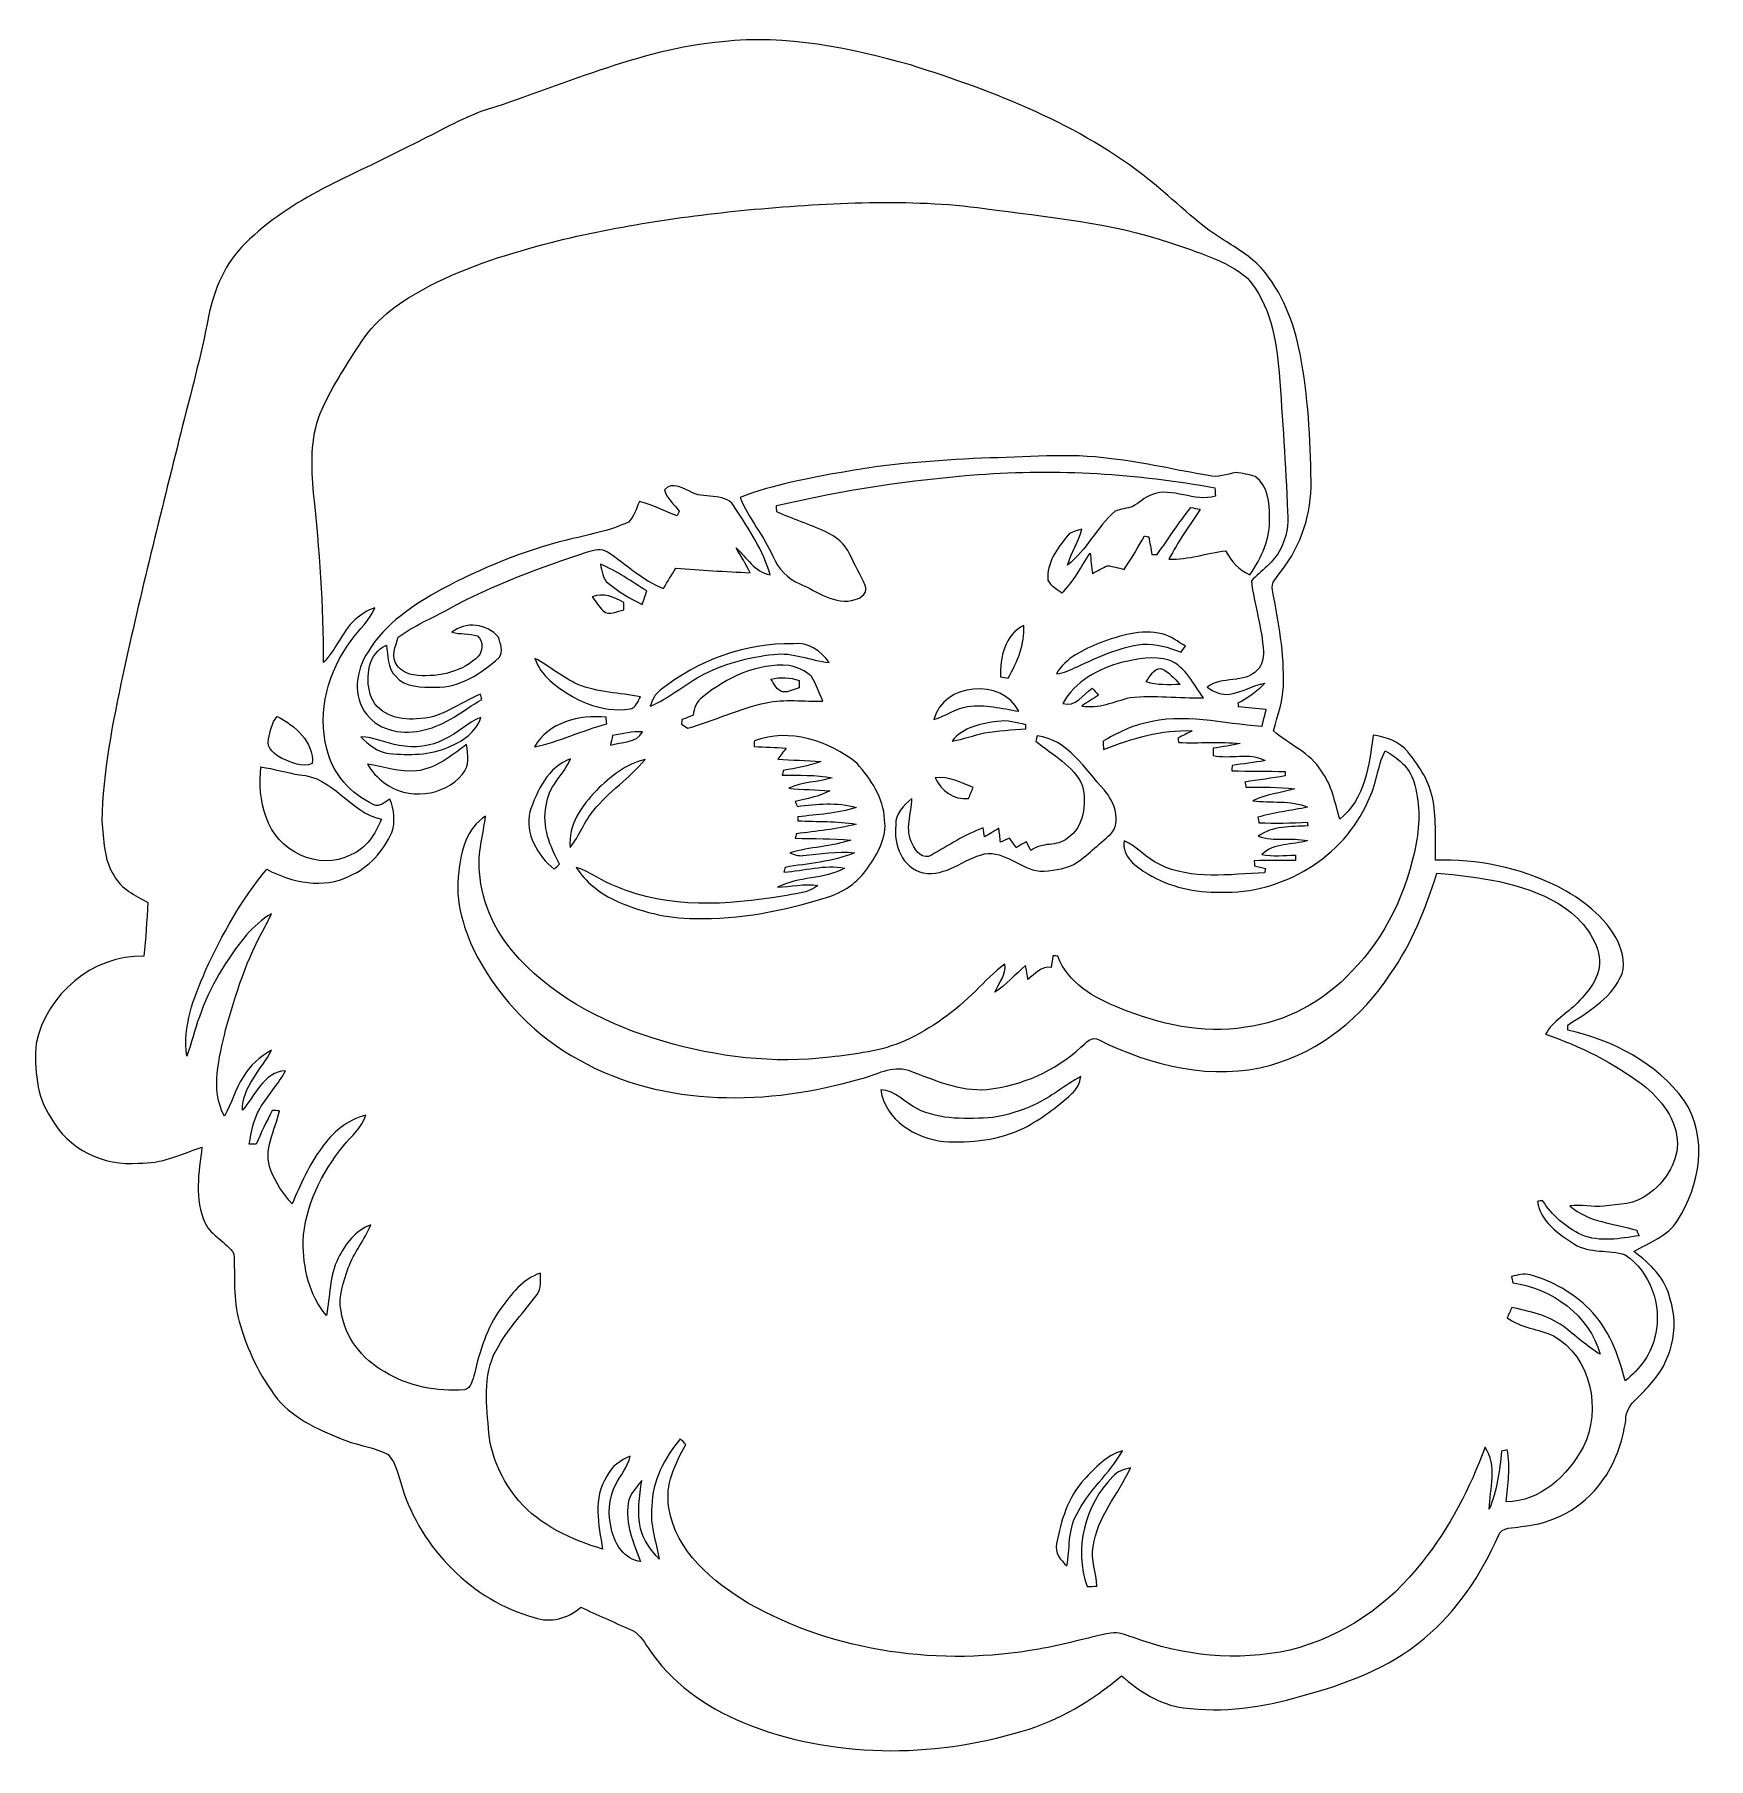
# Model space of a CAD drawing. Header units: centimetres. Extents: x -15.7 to 15.9, y -16.3 to 16.3.
import ezdxf

# ---------------------------------------------------------------- set-up
doc = ezdxf.new("R2010")
doc.units = ezdxf.units.CM
doc.header["$MEASUREMENT"] = 0
doc.layers.add('Layer 1', color=7, linetype='Continuous')

msp = doc.modelspace()

# ---------------------------------------------------------------- linework, layer by layer
at = {"layer": 'Layer 1', "color": 251, "lineweight": 9}
for points, knots in [([(-2.73375, 16.13784), (-1.53254, 16.27543), (-0.33451, 16.01931), (0.81696, 15.69864), (0.81696, 15.69864), (2.41398, 15.19487), (4.017, 14.58174), (5.33463, 13.52129), (5.33463, 13.52129), (5.80947, 13.15052), (6.22539, 12.70391), (6.74115, 12.38746), (6.74115, 12.38746), (6.99162, 12.23401), (7.24421, 12.0749), (7.44918, 11.86147), (7.44918, 11.86147), (7.84746, 11.40533), (8.07359, 10.82431), (8.18437, 10.23481), (8.18437, 10.23481), (8.33924, 9.44248), (8.37981, 8.63356), (8.39392, 7.82781), (8.39392, 7.82781), (8.40027, 7.22315), (8.21153, 6.61073), (7.83229, 6.13624), (7.83229, 6.13624), (7.76456, 6.02088), (7.61745, 5.91646), (7.66261, 5.76583), (7.66261, 5.76583), (7.7762, 5.16857), (7.89086, 4.56497), (7.86828, 3.95361), (7.86828, 3.95361), (7.86087, 3.66256), (7.75292, 3.38881), (7.68377, 3.10941), (7.68377, 3.10941), (7.97552, 2.84341), (8.38051, 2.69842), (8.58689, 2.34565), (8.58689, 2.34565), (8.79079, 2.08353), (8.843, 1.74663), (8.93508, 1.43583), (8.93508, 1.43583), (9.40851, 1.82071), (9.50164, 2.45677), (9.56337, 3.02545), (9.56337, 3.02545), (9.80961, 2.9944), (10.05621, 2.90445), (10.22131, 2.70971), (10.22131, 2.70971), (10.44426, 2.44231), (10.64146, 2.13257), (10.69897, 1.78261), (10.69897, 1.78261), (10.76705, 1.4129), (10.73777, 1.03437), (10.74342, 0.66007), (10.74342, 0.66007), (11.53434, 0.68794), (12.33409, 0.52355), (13.04317, 0.17006), (13.04317, 0.17006), (13.50355, -0.07124), (13.94876, -0.39509), (14.19323, -0.86746), (14.19323, -0.86746), (14.28531, -1.08371), (14.36151, -1.35076), (14.23274, -1.56772), (14.23274, -1.56772), (14.02989, -1.978), (13.61644, -2.2133), (13.24884, -2.45496), (13.24884, -2.45496), (13.24849, -2.47859), (13.24849, -2.52586), (13.24814, -2.5495), (13.24814, -2.5495), (14.09798, -2.73965), (14.92313, -3.17251), (15.44841, -3.88229), (15.44841, -3.88229), (15.90702, -4.56915), (15.74298, -5.48849), (15.32353, -6.15242), (15.32353, -6.15242), (15.13162, -6.45122), (14.78942, -6.56834), (14.49556, -6.73556), (14.49556, -6.73556), (14.80177, -6.96381), (15.10093, -7.24815), (15.18171, -7.63797), (15.18171, -7.63797), (15.36481, -8.19712), (15.19971, -8.83424), (14.79719, -9.25757), (14.79719, -9.25757), (14.63667, -9.47417), (14.33505, -9.62269), (14.34104, -9.93032), (14.34104, -9.93032), (14.2779, -10.34554), (14.14314, -10.75864), (13.88349, -11.09448), (13.88349, -11.09448), (13.53671, -11.58802), (12.95957, -11.88682), (12.36408, -11.93903), (12.36408, -11.93903), (12.21521, -11.97149), (11.99895, -11.93304), (11.93475, -12.10872), (11.93475, -12.10872), (11.61054, -12.84602), (11.15511, -13.53994), (10.52787, -14.05429), (10.52787, -14.05429), (9.86535, -14.61803), (9.02786, -14.92212), (8.19954, -15.14649), (8.19954, -15.14649), (7.48269, -15.3571), (6.72563, -15.46752), (5.98092, -15.36345), (5.98092, -15.36345), (5.53007, -15.30841), (5.14201, -15.04947), (4.80687, -14.7602), (4.80687, -14.7602), (4.25724, -15.22622), (3.62754, -15.60616), (2.93186, -15.80583), (2.93186, -15.80583), (1.21912, -16.32406), (-0.67847, -16.3223), (-2.34746, -15.64567), (-2.34746, -15.64567), (-3.05372, -15.34334), (-3.72118, -14.88543), (-4.14169, -14.22997), (-4.14169, -14.22997), (-4.23553, -14.09274), (-4.32937, -13.93399), (-4.49517, -13.87684), (-4.49517, -13.87684), (-4.80279, -13.73926), (-5.11289, -13.60767), (-5.41522, -13.45951), (-5.41522, -13.45951), (-5.65193, -13.67752), (-5.98672, -13.76677), (-6.29504, -13.66024), (-6.29504, -13.66024), (-7.47156, -13.33109), (-8.43182, -12.35496), (-8.79518, -11.19467), (-8.79518, -11.19467), (-8.86821, -10.98195), (-8.89678, -10.74559), (-9.05871, -10.57519), (-9.05871, -10.57519), (-9.30777, -10.43902), (-9.59599, -10.41292), (-9.8581, -10.31026), (-9.8581, -10.31026), (-10.33082, -10.13281), (-10.81201, -9.91409), (-11.15244, -9.52815), (-11.15244, -9.52815), (-11.48299, -9.09176), (-11.72782, -8.59047), (-11.87387, -8.06306), (-11.87387, -8.06306), (-11.99064, -7.64396), (-11.9536, -7.20546), (-11.97336, -6.77895), (-11.97336, -6.77895), (-12.12082, -6.55564), (-12.39704, -6.44734), (-12.51593, -6.19969), (-12.51593, -6.19969), (-12.72759, -5.74919), (-12.63869, -5.23872), (-12.57731, -4.76389), (-12.57731, -4.76389), (-12.96889, -4.89406), (-13.35131, -5.08809), (-13.77605, -5.0641), (-13.77605, -5.0641), (-14.43186, -5.13254), (-15.11696, -4.79881), (-15.43164, -4.21285), (-15.43164, -4.21285), (-15.71386, -3.80539), (-15.74455, -3.28081), (-15.71492, -2.80209), (-15.71492, -2.80209), (-15.51524, -1.87957), (-14.64424, -1.12604), (-13.67974, -1.15426), (-13.67974, -1.15426), (-13.63882, -0.81736), (-13.62048, -0.47799), (-13.60389, -0.13932), (-13.60389, -0.13932), (-13.83496, -0.00139), (-14.10872, 0.11785), (-14.23854, 0.36868), (-14.23854, 0.36868), (-14.43821, 0.67171), (-14.43716, 1.05201), (-14.46855, 1.4002), (-14.46855, 1.4002), (-14.45726, 2.33612), (-14.26429, 3.25581), (-14.07591, 4.1688), (-14.07591, 4.1688), (-13.73689, 5.70021), (-13.35977, 7.2228), (-12.97771, 8.74398), (-12.97771, 8.74398), (-12.79568, 9.47493), (-12.59424, 10.20165), (-12.45349, 10.94178), (-12.45349, 10.94178), (-12.35259, 11.45331), (-12.14093, 11.95884), (-11.75922, 12.32432), (-11.75922, 12.32432), (-10.89562, 13.1918), (-9.72263, 13.60737), (-8.66007, 14.16264), (-8.66007, 14.16264), (-8.20851, 14.37889), (-7.7753, 14.63572), (-7.30787, 14.81704), (-7.30787, 14.81704), (-5.79269, 15.28306), (-4.33254, 15.99991), (-2.73375, 16.13784), (-2.73375, 16.13784), (-2.73375, 16.13784), (-2.73375, 16.13784), (-2.73375, 16.13784)], [0, 0, 0, 0, 0.015625, 0.015625, 0.015625, 0.015625, 0.03125, 0.03125, 0.03125, 0.03125, 0.046875, 0.046875, 0.046875, 0.046875, 0.0625, 0.0625, 0.0625, 0.0625, 0.078125, 0.078125, 0.078125, 0.078125, 0.09375, 0.09375, 0.09375, 0.09375, 0.109375, 0.109375, 0.109375, 0.109375, 0.125, 0.125, 0.125, 0.125, 0.140625, 0.140625, 0.140625, 0.140625, 0.15625, 0.15625, 0.15625, 0.15625, 0.171875, 0.171875, 0.171875, 0.171875, 0.1875, 0.1875, 0.1875, 0.1875, 0.203125, 0.203125, 0.203125, 0.203125, 0.21875, 0.21875, 0.21875, 0.21875, 0.234375, 0.234375, 0.234375, 0.234375, 0.25, 0.25, 0.25, 0.25, 0.265625, 0.265625, 0.265625, 0.265625, 0.28125, 0.28125, 0.28125, 0.28125, 0.296875, 0.296875, 0.296875, 0.296875, 0.3125, 0.3125, 0.3125, 0.3125, 0.328125, 0.328125, 0.328125, 0.328125, 0.34375, 0.34375, 0.34375, 0.34375, 0.359375, 0.359375, 0.359375, 0.359375, 0.375, 0.375, 0.375, 0.375, 0.390625, 0.390625, 0.390625, 0.390625, 0.40625, 0.40625, 0.40625, 0.40625, 0.421875, 0.421875, 0.421875, 0.421875, 0.4375, 0.4375, 0.4375, 0.4375, 0.453125, 0.453125, 0.453125, 0.453125, 0.46875, 0.46875, 0.46875, 0.46875, 0.484375, 0.484375, 0.484375, 0.484375, 0.5, 0.5, 0.5, 0.5, 0.515625, 0.515625, 0.515625, 0.515625, 0.53125, 0.53125, 0.53125, 0.53125, 0.546875, 0.546875, 0.546875, 0.546875, 0.5625, 0.5625, 0.5625, 0.5625, 0.578125, 0.578125, 0.578125, 0.578125, 0.59375, 0.59375, 0.59375, 0.59375, 0.609375, 0.609375, 0.609375, 0.609375, 0.625, 0.625, 0.625, 0.625, 0.640625, 0.640625, 0.640625, 0.640625, 0.65625, 0.65625, 0.65625, 0.65625, 0.671875, 0.671875, 0.671875, 0.671875, 0.6875, 0.6875, 0.6875, 0.6875, 0.703125, 0.703125, 0.703125, 0.703125, 0.71875, 0.71875, 0.71875, 0.71875, 0.734375, 0.734375, 0.734375, 0.734375, 0.75, 0.75, 0.75, 0.75, 0.765625, 0.765625, 0.765625, 0.765625, 0.78125, 0.78125, 0.78125, 0.78125, 0.796875, 0.796875, 0.796875, 0.796875, 0.8125, 0.8125, 0.8125, 0.8125, 0.828125, 0.828125, 0.828125, 0.828125, 0.84375, 0.84375, 0.84375, 0.84375, 0.859375, 0.859375, 0.859375, 0.859375, 0.875, 0.875, 0.875, 0.875, 0.890625, 0.890625, 0.890625, 0.890625, 0.90625, 0.90625, 0.90625, 0.90625, 0.921875, 0.921875, 0.921875, 0.921875, 0.9375, 0.9375, 0.9375, 0.9375, 0.953125, 0.953125, 0.953125, 0.953125, 0.96875, 0.96875, 0.96875, 0.96875, 1, 1, 1, 1]), ([(-2.1365, 12.96955), (-3.47035, 12.84396), (-4.80068, 12.64746), (-6.0989, 12.31162), (-6.0989, 12.31162), (-6.893, 12.09642), (-7.68746, 11.84877), (-8.40995, 11.44731), (-8.40995, 11.44731), (-8.8869, 11.19684), (-9.32646, 10.85359), (-9.61398, 10.39109), (-9.61398, 10.39109), (-9.87503, 9.97517), (-10.15338, 9.56383), (-10.33999, 9.10769), (-10.33999, 9.10769), (-10.53579, 8.6332), (-10.50651, 8.10298), (-10.46699, 7.60203), (-10.46699, 7.60203), (-10.35234, 6.53841), (-10.27861, 5.47055), (-10.27826, 4.40093), (-10.27826, 4.40093), (-10.04366, 4.64117), (-9.93042, 4.9749), (-9.68841, 5.20914), (-9.68841, 5.20914), (-9.57729, 5.30686), (-9.44958, 5.38588), (-9.31059, 5.43704), (-9.31059, 5.43704), (-9.40302, 5.19433), (-9.61151, 5.0257), (-9.75509, 4.8158), (-9.75509, 4.8158), (-10.18689, 4.24324), (-10.40773, 3.47559), (-10.21652, 2.76968), (-10.21652, 2.76968), (-10.11528, 2.3012), (-9.75932, 1.91173), (-9.33105, 1.711), (-9.33105, 1.711), (-9.21781, 1.65103), (-9.11868, 1.77026), (-9.02449, 1.81683), (-9.02449, 1.81683), (-8.94123, 1.62033), (-8.92077, 1.3935), (-8.98603, 1.18853), (-8.98603, 1.18853), (-9.14408, 0.83117), (-9.42418, 0.52672), (-9.78261, 0.36409), (-9.78261, 0.36409), (-10.28531, 0.11362), (-10.87869, 0.23603), (-11.35423, 0.49145), (-11.35423, 0.49145), (-11.83013, -0.0857), (-12.20407, -0.74434), (-12.50993, -1.42555), (-12.50993, -1.42555), (-12.73077, -1.9339), (-12.94808, -2.47789), (-12.86624, -3.04374), (-12.86624, -3.04374), (-12.76993, -2.80068), (-12.72266, -2.54139), (-12.62529, -2.29867), (-12.62529, -2.29867), (-12.43197, -1.7307), (-12.11306, -1.21388), (-11.73841, -0.74857), (-11.73841, -0.74857), (-11.60118, -0.5937), (-11.44172, -0.45823), (-11.26533, -0.34958), (-11.26533, -0.34958), (-11.2992, -0.4286), (-11.33624, -0.50586), (-11.37822, -0.58065), (-11.37822, -0.58065), (-11.72853, -1.19166), (-11.94055, -1.87005), (-12.1314, -2.54421), (-12.1314, -2.54421), (-12.24746, -3.07196), (-12.42879, -3.66957), (-12.15327, -4.17722), (-12.15327, -4.17722), (-12.01463, -3.94086), (-11.95466, -3.66675), (-11.80049, -3.43815), (-11.80049, -3.43815), (-11.67491, -3.22048), (-11.47876, -3.05256), (-11.26286, -2.92909), (-11.26286, -2.92909), (-11.4523, -3.2988), (-11.81954, -3.62159), (-11.81461, -4.06539), (-11.81461, -4.06539), (-11.56978, -3.79375), (-11.41844, -3.34572), (-10.99793, -3.31856), (-10.99793, -3.31856), (-11.12845, -3.57891), (-11.344, -3.78281), (-11.48299, -4.03857), (-11.48299, -4.03857), (-11.60753, -4.23895), (-11.6421, -4.47743), (-11.68478, -4.70568), (-11.68478, -4.70568), (-11.65198, -4.70568), (-11.58601, -4.70603), (-11.55284, -4.70603), (-11.55284, -4.70603), (-11.45724, -4.49084), (-11.35811, -4.2767), (-11.2484, -4.06856), (-11.2484, -4.06856), (-11.21453, -4.07068), (-11.14715, -4.07526), (-11.11364, -4.07773), (-11.11364, -4.07773), (-11.19089, -4.4485), (-11.43431, -4.81998), (-11.2745, -5.20451), (-11.2745, -5.20451), (-11.18172, -5.43593), (-11.04308, -5.65112), (-10.87304, -5.83421), (-10.87304, -5.83421), (-10.71182, -5.47156), (-10.56013, -5.10008), (-10.31601, -4.78329), (-10.31601, -4.78329), (-10.12163, -4.48872), (-9.82635, -4.24707), (-9.48133, -4.15781), (-9.48133, -4.15781), (-9.54871, -4.39664), (-9.75156, -4.55222), (-9.90043, -4.73954), (-9.90043, -4.73954), (-10.31918, -5.24966), (-10.63033, -5.87972), (-10.66596, -6.54788), (-10.66596, -6.54788), (-10.66314, -7.04177), (-10.55731, -7.56282), (-10.22534, -7.94629), (-10.22534, -7.94629), (-10.15055, -7.5854), (-10.17243, -7.19805), (-10.00098, -6.86256), (-10.00098, -6.86256), (-9.86551, -6.59868), (-9.67748, -6.3341), (-9.38573, -6.23426), (-9.38573, -6.23426), (-9.50179, -6.51896), (-9.70711, -6.75849), (-9.81153, -7.04847), (-9.81153, -7.04847), (-9.89126, -7.30953), (-10.01156, -7.58293), (-9.94524, -7.86163), (-9.94524, -7.86163), (-9.88456, -8.3534), (-9.54907, -8.77814), (-9.12009, -9.01133), (-9.12009, -9.01133), (-8.67665, -9.29108), (-8.13337, -9.39127), (-7.6162, -9.35282), (-7.6162, -9.35282), (-7.47967, -9.32389), (-7.46133, -9.1535), (-7.42711, -9.04837), (-7.42711, -9.04837), (-7.32445, -8.61657), (-7.19251, -8.17913), (-6.92793, -7.81612), (-6.92793, -7.81612), (-6.73073, -7.54801), (-6.50989, -7.25132), (-6.17863, -7.14619), (-6.17863, -7.14619), (-6.18533, -7.28095), (-6.15252, -7.43547), (-6.24248, -7.54942), (-6.24248, -7.54942), (-6.48025, -7.87539), (-6.76741, -8.16502), (-6.96462, -8.52026), (-6.96462, -8.52026), (-7.27012, -8.97535), (-7.20592, -9.56166), (-7.16006, -10.07742), (-7.16006, -10.07742), (-7.13571, -10.58613), (-6.90853, -11.06591), (-6.58714, -11.45361), (-6.58714, -11.45361), (-6.17439, -11.91857), (-5.59196, -12.19092), (-5.00353, -12.36272), (-5.00353, -12.36272), (-5.07831, -11.90869), (-5.19473, -11.39576), (-4.92168, -10.98724), (-4.92168, -10.98724), (-4.83913, -10.80132), (-4.66239, -10.68279), (-4.48, -10.60906), (-4.48, -10.60906), (-4.52833, -10.80909), (-4.65957, -10.97066), (-4.7594, -11.14634), (-4.7594, -11.14634), (-4.89169, -11.40563), (-4.90369, -11.71572), (-4.83384, -11.99548), (-4.83384, -11.99548), (-4.77493, -12.27699), (-4.58795, -12.55463), (-4.28351, -12.60084), (-4.28351, -12.60084), (-4.41615, -12.24877), (-4.5816, -11.88259), (-4.5181, -11.4963), (-4.5181, -11.4963), (-4.49447, -11.32591), (-4.36535, -11.1989), (-4.26375, -11.06944), (-4.26375, -11.06944), (-4.30996, -11.36859), (-4.34877, -11.6748), (-4.28739, -11.97572), (-4.28739, -11.97572), (-4.23376, -12.20079), (-4.08595, -12.38671), (-3.9332, -12.55463), (-3.9332, -12.55463), (-3.98894, -12.22196), (-4.11629, -11.89705), (-4.06972, -11.55309), (-4.06972, -11.55309), (-4.07008, -11.07261), (-3.82631, -10.64293), (-3.53597, -10.27815), (-3.53597, -10.27815), (-3.50034, -10.31379), (-3.46506, -10.34977), (-3.42943, -10.38646), (-3.42943, -10.38646), (-3.63016, -10.75017), (-3.82913, -11.15163), (-3.74834, -11.58237), (-3.74834, -11.58237), (-3.6291, -12.40964), (-2.91508, -12.98114), (-2.24445, -13.39142), (-2.24445, -13.39142), (-0.5931, -14.32064), (1.39198, -14.59016), (3.24795, -14.25467), (3.24795, -14.25467), (3.70656, -14.1767), (4.15247, -14.04124), (4.60861, -13.95234), (4.60861, -13.95234), (4.74902, -13.92094), (4.88484, -13.98832), (5.01501, -14.031), (5.01501, -14.031), (5.9601, -14.38378), (7.00291, -14.49597), (7.9921, -14.27301), (7.9921, -14.27301), (8.98552, -14.02959), (9.87135, -13.41576), (10.494, -12.61002), (10.494, -12.61002), (11.01611, -11.96373), (11.39288, -11.21513), (11.68322, -10.43973), (11.68322, -10.43973), (11.92311, -10.77804), (11.76965, -11.22713), (11.76153, -11.60813), (11.76153, -11.60813), (11.91146, -11.26135), (11.95556, -10.88423), (11.99542, -10.5124), (11.99542, -10.5124), (12.02188, -10.5057), (12.07515, -10.49194), (12.10161, -10.48524), (12.10161, -10.48524), (12.16582, -10.8105), (12.11325, -11.14352), (12.08291, -11.46984), (12.08291, -11.46984), (12.72956, -11.46737), (13.24849, -10.97172), (13.53777, -10.43373), (13.53777, -10.43373), (13.88914, -9.72641), (13.69193, -8.73369), (12.97544, -8.33117), (12.97544, -8.33117), (12.68793, -8.20382), (12.36196, -8.17913), (12.09949, -7.99216), (12.09949, -7.99216), (12.12772, -7.92654), (12.15735, -7.86198), (12.18769, -7.79742), (12.18769, -7.79742), (12.52494, -7.86551), (12.87208, -7.94665), (13.15853, -8.14773), (13.15853, -8.14773), (13.39101, -8.32518), (13.60444, -8.52944), (13.85774, -8.67866), (13.85774, -8.67866), (13.65172, -7.94065), (12.94475, -7.43406), (12.20462, -7.3307), (12.20462, -7.3307), (12.19686, -7.28977), (12.18981, -7.2492), (12.1831, -7.20899), (12.1831, -7.20899), (12.29811, -7.185), (12.41805, -7.14584), (12.53588, -7.17935), (12.53588, -7.17935), (12.95886, -7.28836), (13.34268, -7.52331), (13.65595, -7.82564), (13.65595, -7.82564), (14.02178, -8.19394), (14.20381, -8.69277), (14.33222, -9.18525), (14.33222, -9.18525), (14.60281, -8.95982), (14.84093, -8.66243), (14.90196, -8.30683), (14.90196, -8.30683), (15.03496, -7.7572), (14.80107, -7.11938), (14.33187, -6.79977), (14.33187, -6.79977), (14.02037, -6.69464), (13.66371, -6.78036), (13.3702, -6.59833), (13.3702, -6.59833), (13.07528, -6.40712), (12.72462, -6.16618), (12.67276, -5.78906), (12.67276, -5.78906), (12.6971, -5.78518), (12.74578, -5.77777), (12.77012, -5.77389), (12.77012, -5.77389), (12.94616, -6.05541), (13.20792, -6.27766), (13.50567, -6.42229), (13.50567, -6.42229), (13.84892, -6.56799), (14.23697, -6.49003), (14.59399, -6.44029), (14.59399, -6.44029), (14.57882, -6.40536), (14.564, -6.37044), (14.54954, -6.33622), (14.54954, -6.33622), (14.12585, -6.20428), (13.63126, -6.18593), (13.28659, -5.87408), (13.28659, -5.87408), (13.50002, -5.84409), (13.71275, -5.90512), (13.92724, -5.88043), (13.92724, -5.88043), (14.21087, -5.84656), (14.5259, -5.84444), (14.76014, -5.65677), (14.76014, -5.65677), (15.07341, -5.44263), (15.30624, -5.08915), (15.32, -4.70321), (15.32, -4.70321), (15.31577, -4.24248), (15.00638, -3.84878), (14.65607, -3.58032), (14.65607, -3.58032), (14.10574, -3.16333), (13.47991, -2.85077), (12.82692, -2.62993), (12.82692, -2.62993), (12.96204, -2.37135), (13.2365, -2.24117), (13.42806, -2.03268), (13.42806, -2.03268), (13.67288, -1.79032), (13.92829, -1.46506), (13.82564, -1.09711), (13.82564, -1.09711), (13.73039, -0.69212), (13.41394, -0.37216), (13.06999, -0.15802), (13.06999, -0.15802), (12.37713, 0.24556), (11.55833, 0.3528), (10.77199, 0.41525), (10.77199, 0.41525), (10.55574, -0.25292), (10.30174, -0.91861), (9.88864, -1.49364), (9.88864, -1.49364), (9.36123, -2.29938), (8.56784, -2.95308), (7.63086, -3.21166), (7.63086, -3.21166), (6.53936, -3.51787), (5.37661, -3.22436), (4.38354, -2.73753), (4.38354, -2.73753), (4.2456, -2.64898), (4.13695, -2.79715), (4.04064, -2.87547), (4.04064, -2.87547), (3.55451, -3.32173), (2.92339, -3.60113), (2.26828, -3.67239), (2.26828, -3.67239), (1.74264, -3.71649), (1.25899, -3.48612), (0.77991, -3.30974), (0.77991, -3.30974), (0.46876, -3.20637), (0.16926, -3.4004), (-0.12496, -3.47131), (-0.12496, -3.47131), (-1.85851, -3.97825), (-3.83548, -4.01952), (-5.44697, -3.11536), (-5.44697, -3.11536), (-6.2573, -2.67826), (-6.92158, -1.99105), (-7.36184, -1.18496), (-7.36184, -1.18496), (-7.61973, -0.68577), (-7.80529, -0.11816), (-7.72274, 0.44946), (-7.72274, 0.44946), (-7.68111, 0.83046), (-7.57281, 1.28131), (-7.21791, 1.49333), (-7.21791, 1.49333), (-7.25601, 1.14232), (-7.36749, 0.79766), (-7.33009, 0.44135), (-7.33009, 0.44135), (-7.28529, -0.17636), (-7.00236, -0.76621), (-6.57127, -1.20683), (-6.57127, -1.20683), (-5.84878, -1.98505), (-4.86629, -2.46554), (-3.85982, -2.76222), (-3.85982, -2.76222), (-2.84029, -3.05821), (-1.76256, -3.19297), (-0.70458, -3.06279), (-0.70458, -3.06279), (-0.22586, -3.00388), (0.26486, -2.95378), (0.70936, -2.75235), (0.70936, -2.75235), (1.21136, -2.5241), (1.66433, -2.19496), (2.05238, -1.80514), (2.05238, -1.80514), (2.23018, -1.63157), (2.39846, -1.44531), (2.60272, -1.30172), (2.60272, -1.30172), (2.64082, -1.50069), (2.48312, -1.65803), (2.41574, -1.83336), (2.41574, -1.83336), (2.62988, -1.69225), (2.79886, -1.49611), (2.99395, -1.33136), (2.99395, -1.33136), (3.00524, -1.39733), (3.02817, -1.52891), (3.03946, -1.59453), (3.03946, -1.59453), (3.16963, -1.48693), (3.29099, -1.33982), (3.47972, -1.36558), (3.47972, -1.36558), (3.4896, -1.2922), (3.49877, -1.21882), (3.50936, -1.14544), (3.50936, -1.14544), (3.53334, -1.14721), (3.58097, -1.15074), (3.60496, -1.1525), (3.60496, -1.1525), (3.78981, -1.66509), (4.29534, -1.94449), (4.77583, -2.13499), (4.77583, -2.13499), (5.5216, -2.43908), (6.34251, -2.62887), (7.14861, -2.49694), (7.14861, -2.49694), (7.92014, -2.4031), (8.63839, -2.00375), (9.16509, -1.43825), (9.16509, -1.43825), (9.80538, -0.78067), (10.21601, 0.08328), (10.37864, 0.98251), (10.37864, 0.98251), (10.45379, 1.36633), (10.45061, 1.7752), (10.3349, 2.14985), (10.3349, 2.14985), (10.25306, 2.41938), (10.02763, 2.60141), (9.79092, 2.73158), (9.79092, 2.73158), (9.64487, 2.42855), (9.62793, 2.08177), (9.47095, 1.78296), (9.47095, 1.78296), (9.00634, 0.70981), (7.84288, 0.02049), (6.68436, 0.05718), (6.68436, 0.05718), (6.20317, 0.04236), (5.71916, 0.15525), (5.30641, 0.40572), (5.30641, 0.40572), (5.08098, 0.53589), (4.81816, 0.72498), (4.85591, 1.0252), (4.85591, 1.0252), (5.10885, 0.92924), (5.27219, 0.69253), (5.51984, 0.58458), (5.51984, 0.58458), (6.13755, 0.27766), (6.85263, 0.40008), (7.51409, 0.4223), (7.51409, 0.4223), (7.51832, 0.44276), (7.52644, 0.48368), (7.53067, 0.50379), (7.53067, 0.50379), (7.46152, 0.52143), (7.39309, 0.53907), (7.32465, 0.556), (7.32465, 0.556), (7.32288, 0.58035), (7.31936, 0.62868), (7.31759, 0.65302), (7.31759, 0.65302), (7.57653, 0.65408), (7.83582, 0.65478), (8.09547, 0.65513), (8.09547, 0.65513), (8.09547, 0.68053), (8.09547, 0.73098), (8.09547, 0.75638), (8.09547, 0.75638), (7.88309, 0.75462), (7.66931, 0.72781), (7.45976, 0.76908), (7.45976, 0.76908), (7.68836, 0.99486), (8.03973, 0.94194), (8.32548, 1.03366), (8.32548, 1.03366), (8.01786, 1.09399), (7.69436, 1.01073), (7.3945, 1.11339), (7.3945, 1.11339), (7.66226, 1.31624), (8.01221, 1.28943), (8.32865, 1.31165), (8.32865, 1.31165), (8.3283, 1.32894), (8.32724, 1.36316), (8.32689, 1.38044), (8.32689, 1.38044), (8.02068, 1.36034), (7.71341, 1.36351), (7.4072, 1.36845), (7.4072, 1.36845), (7.40155, 1.39491), (7.38991, 1.44783), (7.38391, 1.47428), (7.38391, 1.47428), (7.69365, 1.56071), (8.01292, 1.60234), (8.32795, 1.66408), (8.32795, 1.66408), (8.00233, 1.80836), (7.63227, 1.73569), (7.28937, 1.7872), (7.28937, 1.7872), (7.53737, 1.90891), (7.81783, 1.93572), (8.081, 2.01015), (8.081, 2.01015), (7.7755, 2.04861), (7.46682, 2.03979), (7.16025, 2.04473), (7.16025, 2.04473), (7.15531, 2.06801), (7.14544, 2.11493), (7.1405, 2.13821), (7.1405, 2.13821), (7.39414, 2.1809), (7.65026, 2.21124), (7.90391, 2.25639), (7.90391, 2.25639), (7.90426, 2.27685), (7.90497, 2.31813), (7.90532, 2.33859), (7.90532, 2.33859), (7.56842, 2.34776), (7.23116, 2.34847), (6.89426, 2.34953), (6.89426, 2.34953), (6.89567, 2.37528), (6.89779, 2.42643), (6.89884, 2.45218), (6.89884, 2.45218), (7.10663, 2.48393), (7.31547, 2.50828), (7.52291, 2.54461), (7.52291, 2.54461), (7.22375, 2.71324), (6.86321, 2.56507), (6.54007, 2.64374), (6.54007, 2.64374), (6.54077, 2.67726), (6.54219, 2.74464), (6.54289, 2.7785), (6.54289, 2.7785), (6.71293, 2.80778), (6.88403, 2.83248), (7.05371, 2.86776), (7.05371, 2.86776), (6.66707, 2.90868), (6.27725, 2.87023), (5.8899, 2.88822), (5.8899, 2.88822), (5.88602, 2.90868), (5.87826, 2.9496), (5.87438, 2.97006), (5.87438, 2.97006), (5.96469, 3.01663), (6.05817, 3.05967), (6.14672, 3.11082), (6.14672, 3.11082), (5.56534, 3.1334), (5.00125, 2.96477), (4.46644, 2.75487), (4.46644, 2.75487), (4.46468, 2.80778), (4.46291, 2.8607), (4.46186, 2.91326), (4.46186, 2.91326), (4.71056, 3.05508), (4.96739, 3.19019), (5.2489, 3.25511), (5.2489, 3.25511), (5.97457, 3.45372), (6.72704, 3.23853), (7.45835, 3.19196), (7.45835, 3.19196), (7.48587, 3.29991), (7.51303, 3.40821), (7.53843, 3.51651), (7.53843, 3.51651), (7.36522, 3.53874), (7.18989, 3.55214), (7.01702, 3.56873), (7.01702, 3.56873), (7.01526, 3.58425), (7.01173, 3.61459), (7.00997, 3.63011), (7.00997, 3.63011), (7.20117, 3.72536), (7.37016, 3.85518), (7.51797, 4.00899), (7.51797, 4.00899), (7.28831, 3.97195), (7.08829, 3.83543), (6.85863, 3.80191), (6.85863, 3.80191), (6.69776, 3.7751), (6.55171, 3.84319), (6.42894, 3.93632), (6.42894, 3.93632), (6.71187, 4.15363), (7.12709, 3.98959), (7.38074, 4.26017), (7.38074, 4.26017), (7.4647, 4.35119), (7.49751, 4.48136), (7.49045, 4.60272), (7.49045, 4.60272), (7.46541, 5.05815), (7.31794, 5.49454), (7.26362, 5.94609), (7.26362, 5.94609), (7.45235, 6.13871), (7.69436, 6.29429), (7.81254, 6.54546), (7.81254, 6.54546), (7.93213, 6.75854), (7.96494, 7.01007), (7.94977, 7.25102), (7.94977, 7.25102), (7.91414, 8.12838), (7.84993, 9.00468), (7.79102, 9.88098), (7.79102, 9.88098), (7.73316, 10.51069), (7.61886, 11.17779), (7.18777, 11.67062), (7.18777, 11.67062), (6.77079, 12.01881), (6.23351, 12.15922), (5.73291, 12.33808), (5.73291, 12.33808), (4.60014, 12.72648), (3.39894, 12.82103), (2.22066, 12.98683), (2.22066, 12.98683), (0.77392, 13.17839), (-0.68835, 13.09619), (-2.1365, 12.96955), (-2.1365, 12.96955), (-2.1365, 12.96955), (-2.1365, 12.96955), (-2.1365, 12.96955)], [0, 0, 0, 0, 0.00520833, 0.00520833, 0.00520833, 0.00520833, 0.01041667, 0.01041667, 0.01041667, 0.01041667, 0.015625, 0.015625, 0.015625, 0.015625, 0.02083333, 0.02083333, 0.02083333, 0.02083333, 0.02604167, 0.02604167, 0.02604167, 0.02604167, 0.03125, 0.03125, 0.03125, 0.03125, 0.03645833, 0.03645833, 0.03645833, 0.03645833, 0.04166667, 0.04166667, 0.04166667, 0.04166667, 0.046875, 0.046875, 0.046875, 0.046875, 0.05208333, 0.05208333, 0.05208333, 0.05208333, 0.05729167, 0.05729167, 0.05729167, 0.05729167, 0.0625, 0.0625, 0.0625, 0.0625, 0.06770833, 0.06770833, 0.06770833, 0.06770833, 0.07291667, 0.07291667, 0.07291667, 0.07291667, 0.078125, 0.078125, 0.078125, 0.078125, 0.08333333, 0.08333333, 0.08333333, 0.08333333, 0.08854167, 0.08854167, 0.08854167, 0.08854167, 0.09375, 0.09375, 0.09375, 0.09375, 0.09895833, 0.09895833, 0.09895833, 0.09895833, 0.10416667, 0.10416667, 0.10416667, 0.10416667, 0.109375, 0.109375, 0.109375, 0.109375, 0.11458333, 0.11458333, 0.11458333, 0.11458333, 0.11979167, 0.11979167, 0.11979167, 0.11979167, 0.125, 0.125, 0.125, 0.125, 0.13020833, 0.13020833, 0.13020833, 0.13020833, 0.13541667, 0.13541667, 0.13541667, 0.13541667, 0.140625, 0.140625, 0.140625, 0.140625, 0.14583333, 0.14583333, 0.14583333, 0.14583333, 0.15104167, 0.15104167, 0.15104167, 0.15104167, 0.15625, 0.15625, 0.15625, 0.15625, 0.16145833, 0.16145833, 0.16145833, 0.16145833, 0.16666667, 0.16666667, 0.16666667, 0.16666667, 0.171875, 0.171875, 0.171875, 0.171875, 0.17708333, 0.17708333, 0.17708333, 0.17708333, 0.18229167, 0.18229167, 0.18229167, 0.18229167, 0.1875, 0.1875, 0.1875, 0.1875, 0.19270833, 0.19270833, 0.19270833, 0.19270833, 0.19791667, 0.19791667, 0.19791667, 0.19791667, 0.203125, 0.203125, 0.203125, 0.203125, 0.20833333, 0.20833333, 0.20833333, 0.20833333, 0.21354167, 0.21354167, 0.21354167, 0.21354167, 0.21875, 0.21875, 0.21875, 0.21875, 0.22395833, 0.22395833, 0.22395833, 0.22395833, 0.22916667, 0.22916667, 0.22916667, 0.22916667, 0.234375, 0.234375, 0.234375, 0.234375, 0.23958333, 0.23958333, 0.23958333, 0.23958333, 0.24479167, 0.24479167, 0.24479167, 0.24479167, 0.25, 0.25, 0.25, 0.25, 0.25520833, 0.25520833, 0.25520833, 0.25520833, 0.26041667, 0.26041667, 0.26041667, 0.26041667, 0.265625, 0.265625, 0.265625, 0.265625, 0.27083333, 0.27083333, 0.27083333, 0.27083333, 0.27604167, 0.27604167, 0.27604167, 0.27604167, 0.28125, 0.28125, 0.28125, 0.28125, 0.28645833, 0.28645833, 0.28645833, 0.28645833, 0.29166667, 0.29166667, 0.29166667, 0.29166667, 0.296875, 0.296875, 0.296875, 0.296875, 0.30208333, 0.30208333, 0.30208333, 0.30208333, 0.30729167, 0.30729167, 0.30729167, 0.30729167, 0.3125, 0.3125, 0.3125, 0.3125, 0.31770833, 0.31770833, 0.31770833, 0.31770833, 0.32291667, 0.32291667, 0.32291667, 0.32291667, 0.328125, 0.328125, 0.328125, 0.328125, 0.33333333, 0.33333333, 0.33333333, 0.33333333, 0.33854167, 0.33854167, 0.33854167, 0.33854167, 0.34375, 0.34375, 0.34375, 0.34375, 0.34895833, 0.34895833, 0.34895833, 0.34895833, 0.35416667, 0.35416667, 0.35416667, 0.35416667, 0.359375, 0.359375, 0.359375, 0.359375, 0.36458333, 0.36458333, 0.36458333, 0.36458333, 0.36979167, 0.36979167, 0.36979167, 0.36979167, 0.375, 0.375, 0.375, 0.375, 0.38020833, 0.38020833, 0.38020833, 0.38020833, 0.38541667, 0.38541667, 0.38541667, 0.38541667, 0.390625, 0.390625, 0.390625, 0.390625, 0.39583333, 0.39583333, 0.39583333, 0.39583333, 0.40104167, 0.40104167, 0.40104167, 0.40104167, 0.40625, 0.40625, 0.40625, 0.40625, 0.41145833, 0.41145833, 0.41145833, 0.41145833, 0.41666667, 0.41666667, 0.41666667, 0.41666667, 0.421875, 0.421875, 0.421875, 0.421875, 0.42708333, 0.42708333, 0.42708333, 0.42708333, 0.43229167, 0.43229167, 0.43229167, 0.43229167, 0.4375, 0.4375, 0.4375, 0.4375, 0.44270833, 0.44270833, 0.44270833, 0.44270833, 0.44791667, 0.44791667, 0.44791667, 0.44791667, 0.453125, 0.453125, 0.453125, 0.453125, 0.45833333, 0.45833333, 0.45833333, 0.45833333, 0.46354167, 0.46354167, 0.46354167, 0.46354167, 0.46875, 0.46875, 0.46875, 0.46875, 0.47395833, 0.47395833, 0.47395833, 0.47395833, 0.47916667, 0.47916667, 0.47916667, 0.47916667, 0.484375, 0.484375, 0.484375, 0.484375, 0.48958333, 0.48958333, 0.48958333, 0.48958333, 0.49479167, 0.49479167, 0.49479167, 0.49479167, 0.5, 0.5, 0.5, 0.5, 0.50520833, 0.50520833, 0.50520833, 0.50520833, 0.51041667, 0.51041667, 0.51041667, 0.51041667, 0.515625, 0.515625, 0.515625, 0.515625, 0.52083333, 0.52083333, 0.52083333, 0.52083333, 0.52604167, 0.52604167, 0.52604167, 0.52604167, 0.53125, 0.53125, 0.53125, 0.53125, 0.53645833, 0.53645833, 0.53645833, 0.53645833, 0.54166667, 0.54166667, 0.54166667, 0.54166667, 0.546875, 0.546875, 0.546875, 0.546875, 0.55208333, 0.55208333, 0.55208333, 0.55208333, 0.55729167, 0.55729167, 0.55729167, 0.55729167, 0.5625, 0.5625, 0.5625, 0.5625, 0.56770833, 0.56770833, 0.56770833, 0.56770833, 0.57291667, 0.57291667, 0.57291667, 0.57291667, 0.578125, 0.578125, 0.578125, 0.578125, 0.58333333, 0.58333333, 0.58333333, 0.58333333, 0.58854167, 0.58854167, 0.58854167, 0.58854167, 0.59375, 0.59375, 0.59375, 0.59375, 0.59895833, 0.59895833, 0.59895833, 0.59895833, 0.60416667, 0.60416667, 0.60416667, 0.60416667, 0.609375, 0.609375, 0.609375, 0.609375, 0.61458333, 0.61458333, 0.61458333, 0.61458333, 0.61979167, 0.61979167, 0.61979167, 0.61979167, 0.625, 0.625, 0.625, 0.625, 0.63020833, 0.63020833, 0.63020833, 0.63020833, 0.63541667, 0.63541667, 0.63541667, 0.63541667, 0.640625, 0.640625, 0.640625, 0.640625, 0.64583333, 0.64583333, 0.64583333, 0.64583333, 0.65104167, 0.65104167, 0.65104167, 0.65104167, 0.65625, 0.65625, 0.65625, 0.65625, 0.66145833, 0.66145833, 0.66145833, 0.66145833, 0.66666667, 0.66666667, 0.66666667, 0.66666667, 0.671875, 0.671875, 0.671875, 0.671875, 0.67708333, 0.67708333, 0.67708333, 0.67708333, 0.68229167, 0.68229167, 0.68229167, 0.68229167, 0.6875, 0.6875, 0.6875, 0.6875, 0.69270833, 0.69270833, 0.69270833, 0.69270833, 0.69791667, 0.69791667, 0.69791667, 0.69791667, 0.703125, 0.703125, 0.703125, 0.703125, 0.70833333, 0.70833333, 0.70833333, 0.70833333, 0.71354167, 0.71354167, 0.71354167, 0.71354167, 0.71875, 0.71875, 0.71875, 0.71875, 0.72395833, 0.72395833, 0.72395833, 0.72395833, 0.72916667, 0.72916667, 0.72916667, 0.72916667, 0.734375, 0.734375, 0.734375, 0.734375, 0.73958333, 0.73958333, 0.73958333, 0.73958333, 0.74479167, 0.74479167, 0.74479167, 0.74479167, 0.75, 0.75, 0.75, 0.75, 0.75520833, 0.75520833, 0.75520833, 0.75520833, 0.76041667, 0.76041667, 0.76041667, 0.76041667, 0.765625, 0.765625, 0.765625, 0.765625, 0.77083333, 0.77083333, 0.77083333, 0.77083333, 0.77604167, 0.77604167, 0.77604167, 0.77604167, 0.78125, 0.78125, 0.78125, 0.78125, 0.78645833, 0.78645833, 0.78645833, 0.78645833, 0.79166667, 0.79166667, 0.79166667, 0.79166667, 0.796875, 0.796875, 0.796875, 0.796875, 0.80208333, 0.80208333, 0.80208333, 0.80208333, 0.80729167, 0.80729167, 0.80729167, 0.80729167, 0.8125, 0.8125, 0.8125, 0.8125, 0.81770833, 0.81770833, 0.81770833, 0.81770833, 0.82291667, 0.82291667, 0.82291667, 0.82291667, 0.828125, 0.828125, 0.828125, 0.828125, 0.83333333, 0.83333333, 0.83333333, 0.83333333, 0.83854167, 0.83854167, 0.83854167, 0.83854167, 0.84375, 0.84375, 0.84375, 0.84375, 0.84895833, 0.84895833, 0.84895833, 0.84895833, 0.85416667, 0.85416667, 0.85416667, 0.85416667, 0.859375, 0.859375, 0.859375, 0.859375, 0.86458333, 0.86458333, 0.86458333, 0.86458333, 0.86979167, 0.86979167, 0.86979167, 0.86979167, 0.875, 0.875, 0.875, 0.875, 0.88020833, 0.88020833, 0.88020833, 0.88020833, 0.88541667, 0.88541667, 0.88541667, 0.88541667, 0.890625, 0.890625, 0.890625, 0.890625, 0.89583333, 0.89583333, 0.89583333, 0.89583333, 0.90104167, 0.90104167, 0.90104167, 0.90104167, 0.90625, 0.90625, 0.90625, 0.90625, 0.91145833, 0.91145833, 0.91145833, 0.91145833, 0.91666667, 0.91666667, 0.91666667, 0.91666667, 0.921875, 0.921875, 0.921875, 0.921875, 0.92708333, 0.92708333, 0.92708333, 0.92708333, 0.93229167, 0.93229167, 0.93229167, 0.93229167, 0.9375, 0.9375, 0.9375, 0.9375, 0.94270833, 0.94270833, 0.94270833, 0.94270833, 0.94791667, 0.94791667, 0.94791667, 0.94791667, 0.953125, 0.953125, 0.953125, 0.953125, 0.95833333, 0.95833333, 0.95833333, 0.95833333, 0.96354167, 0.96354167, 0.96354167, 0.96354167, 0.96875, 0.96875, 0.96875, 0.96875, 0.97395833, 0.97395833, 0.97395833, 0.97395833, 0.97916667, 0.97916667, 0.97916667, 0.97916667, 0.984375, 0.984375, 0.984375, 0.984375, 0.98958333, 0.98958333, 0.98958333, 0.98958333, 1, 1, 1, 1]), ([(2.16986, 8.26349), (2.98548, 8.28289), (3.80498, 8.3658), (4.61778, 8.25397), (4.61778, 8.25397), (5.2355, 8.18482), (5.84016, 8.03595), (6.45293, 7.93647), (6.45293, 7.93647), (6.62897, 7.88531), (6.79901, 7.96151), (6.96975, 7.99185), (6.96975, 7.99185), (7.09358, 7.98268), (7.21599, 7.95164), (7.33594, 7.91918), (7.33594, 7.91918), (7.57935, 7.74279), (7.61075, 7.41965), (7.60546, 7.14519), (7.60546, 7.14519), (7.62945, 6.75043), (7.45694, 6.37825), (7.23716, 6.0611), (7.23716, 6.0611), (7.03219, 6.15035), (6.8738, 6.31439), (6.77749, 6.51477), (6.77749, 6.51477), (6.41942, 6.46715), (6.06911, 6.34544), (5.70575, 6.35144), (5.70575, 6.35144), (5.86838, 6.68622), (6.09804, 6.98326), (6.29348, 7.29865), (6.29348, 7.29865), (6.23492, 7.30958), (6.17671, 7.31981), (6.11885, 7.33004), (6.11885, 7.33004), (5.88955, 7.04641), (5.69376, 6.73808), (5.48244, 6.44139), (5.48244, 6.44139), (5.45669, 6.44104), (5.40554, 6.44069), (5.38014, 6.44034), (5.38014, 6.44034), (5.36179, 6.55181), (5.34451, 6.66329), (5.32722, 6.77442), (5.32722, 6.77442), (5.30641, 6.77936), (5.26478, 6.78888), (5.24396, 6.79347), (5.24396, 6.79347), (5.12049, 6.57933), (4.99843, 6.36414), (4.85661, 6.16129), (4.85661, 6.16129), (4.75254, 6.18598), (4.65024, 6.21915), (4.54476, 6.23114), (4.54476, 6.23114), (4.44422, 6.19304), (4.35391, 6.13271), (4.25901, 6.08297), (4.25901, 6.08297), (4.24807, 6.17928), (4.22655, 6.37225), (4.21562, 6.46891), (4.21562, 6.46891), (4.0417, 6.21491), (3.90941, 5.93022), (3.68222, 5.71644), (3.68222, 5.71644), (3.58732, 5.7884), (3.47055, 5.84661), (3.41622, 5.95774), (3.41622, 5.95774), (3.38941, 6.28265), (3.59332, 6.55993), (3.78876, 6.79664), (3.78876, 6.79664), (3.85331, 6.87849), (3.96761, 6.88731), (4.05792, 6.92364), (4.05792, 6.92364), (3.99584, 6.68552), (3.85755, 6.47773), (3.78734, 6.24243), (3.78734, 6.24243), (4.15, 6.52183), (4.34156, 6.96315), (4.68552, 7.26125), (4.68552, 7.26125), (4.79347, 7.30605), (4.91412, 7.31346), (5.02489, 7.35227), (5.02489, 7.35227), (5.14519, 7.41929), (5.24537, 7.52231), (5.37555, 7.5724), (5.37555, 7.5724), (5.77348, 7.73186), (6.17988, 7.41683), (6.58311, 7.54841), (6.58311, 7.54841), (6.58029, 7.60027), (6.57782, 7.65213), (6.5757, 7.70399), (6.5757, 7.70399), (5.10109, 7.97245), (3.59508, 8.0677), (2.09966, 7.95269), (2.09966, 7.95269), (0.81625, 7.85462), (-0.46116, 7.66342), (-1.71387, 7.36638), (-1.71387, 7.36638), (-1.71317, 7.33745), (-1.7114, 7.27889), (-1.7107, 7.24961), (-1.7107, 7.24961), (-1.40484, 7.11626), (-1.08946, 7.00619), (-0.7836, 6.87284), (-0.7836, 6.87284), (-0.59345, 6.78147), (-0.41671, 6.64177), (-0.32922, 6.44528), (-0.32922, 6.44528), (-0.23714, 6.24772), (-0.12249, 6.0604), (-0.03888, 5.85896), (-0.03888, 5.85896), (0.02462, 5.72808), (-0.11226, 5.61519), (-0.22833, 5.58944), (-0.22833, 5.58944), (-0.60968, 5.47302), (-0.93882, 5.74678), (-1.27184, 5.88648), (-1.27184, 5.88648), (-1.50503, 5.98455), (-1.68424, 6.17681), (-1.78161, 6.40859), (-1.78161, 6.40859), (-1.95376, 6.79841), (-2.24198, 7.12508), (-2.40391, 7.51913), (-2.40391, 7.51913), (-1.77561, 7.76502), (-1.10921, 7.88673), (-0.44705, 8.00244), (-0.44705, 8.00244), (0.4162, 8.16119), (1.29426, 8.21904), (2.16986, 8.26349)], [0, 0, 0, 0, 0.02439024, 0.02439024, 0.02439024, 0.02439024, 0.04878049, 0.04878049, 0.04878049, 0.04878049, 0.07317073, 0.07317073, 0.07317073, 0.07317073, 0.09756098, 0.09756098, 0.09756098, 0.09756098, 0.12195122, 0.12195122, 0.12195122, 0.12195122, 0.14634146, 0.14634146, 0.14634146, 0.14634146, 0.17073171, 0.17073171, 0.17073171, 0.17073171, 0.19512195, 0.19512195, 0.19512195, 0.19512195, 0.2195122, 0.2195122, 0.2195122, 0.2195122, 0.24390244, 0.24390244, 0.24390244, 0.24390244, 0.26829268, 0.26829268, 0.26829268, 0.26829268, 0.29268293, 0.29268293, 0.29268293, 0.29268293, 0.31707317, 0.31707317, 0.31707317, 0.31707317, 0.34146341, 0.34146341, 0.34146341, 0.34146341, 0.36585366, 0.36585366, 0.36585366, 0.36585366, 0.3902439, 0.3902439, 0.3902439, 0.3902439, 0.41463415, 0.41463415, 0.41463415, 0.41463415, 0.43902439, 0.43902439, 0.43902439, 0.43902439, 0.46341463, 0.46341463, 0.46341463, 0.46341463, 0.48780488, 0.48780488, 0.48780488, 0.48780488, 0.51219512, 0.51219512, 0.51219512, 0.51219512, 0.53658537, 0.53658537, 0.53658537, 0.53658537, 0.56097561, 0.56097561, 0.56097561, 0.56097561, 0.58536585, 0.58536585, 0.58536585, 0.58536585, 0.6097561, 0.6097561, 0.6097561, 0.6097561, 0.63414634, 0.63414634, 0.63414634, 0.63414634, 0.65853659, 0.65853659, 0.65853659, 0.65853659, 0.68292683, 0.68292683, 0.68292683, 0.68292683, 0.70731707, 0.70731707, 0.70731707, 0.70731707, 0.73170732, 0.73170732, 0.73170732, 0.73170732, 0.75609756, 0.75609756, 0.75609756, 0.75609756, 0.7804878, 0.7804878, 0.7804878, 0.7804878, 0.80487805, 0.80487805, 0.80487805, 0.80487805, 0.82926829, 0.82926829, 0.82926829, 0.82926829, 0.85365854, 0.85365854, 0.85365854, 0.85365854, 0.87804878, 0.87804878, 0.87804878, 0.87804878, 0.90243902, 0.90243902, 0.90243902, 0.90243902, 0.92682927, 0.92682927, 0.92682927, 0.92682927, 0.95121951, 0.95121951, 0.95121951, 0.95121951, 1, 1, 1, 1]), ([(-3.83195, 7.66518), (-3.69119, 7.83875), (-3.45201, 7.67682), (-3.30031, 7.60768), (-3.30031, 7.60768), (-3.04384, 7.4895), (-2.64768, 7.62426), (-2.49351, 7.31769), (-2.49351, 7.31769), (-2.23598, 6.92258), (-1.96399, 6.51759), (-1.83699, 6.05793), (-1.83699, 6.05793), (-2.13156, 6.10873), (-2.27338, 6.38636), (-2.47975, 6.56663), (-2.47975, 6.56663), (-2.38909, 6.4107), (-2.28925, 6.25936), (-2.21446, 6.09461), (-2.21446, 6.09461), (-2.6826, 6.12601), (-3.15179, 6.14224), (-3.61887, 6.18316), (-3.61887, 6.18316), (-3.69754, 6.05687), (-3.77339, 5.92951), (-3.84994, 5.80181), (-3.84994, 5.80181), (-4.25317, 5.94962), (-4.55232, 6.26571), (-4.90898, 6.49008), (-4.90898, 6.49008), (-5.01905, 6.56557), (-5.17039, 6.53488), (-5.28539, 6.49008), (-5.28539, 6.49008), (-6.18745, 6.19763), (-7.08244, 5.86778), (-7.91606, 5.41128), (-7.91606, 5.41128), (-8.23321, 5.23348), (-8.57575, 5.09837), (-8.86715, 4.87683), (-8.86715, 4.87683), (-8.91548, 4.71561), (-9.01496, 4.49406), (-8.88796, 4.34448), (-8.88796, 4.34448), (-8.81423, 4.245), (-8.69817, 4.1808), (-8.57611, 4.16457), (-8.57611, 4.16457), (-8.16583, 4.1113), (-7.71921, 4.19667), (-7.39924, 4.47219), (-7.39924, 4.47219), (-7.26765, 4.57061), (-7.23555, 4.7971), (-7.37066, 4.9054), (-7.37066, 4.9054), (-7.52694, 4.95126), (-7.69487, 4.93398), (-7.85326, 4.97102), (-7.85326, 4.97102), (-7.60632, 5.18656), (-7.17487, 5.13153), (-6.97273, 4.88), (-6.97273, 4.88), (-6.93745, 4.76111), (-6.87007, 4.60413), (-6.96109, 4.4923), (-6.96109, 4.4923), (-7.29446, 4.19491), (-7.70051, 3.92397), (-8.16724, 3.93209), (-8.16724, 3.93209), (-8.42088, 3.93879), (-8.73556, 3.92186), (-8.91548, 4.13917), (-8.91548, 4.13917), (-9.07035, 4.29474), (-9.05976, 4.52899), (-9.0901, 4.73042), (-9.0901, 4.73042), (-9.43547, 4.57943), (-9.49121, 4.1247), (-9.39631, 3.7998), (-9.39631, 3.7998), (-9.29295, 3.43185), (-8.86327, 3.29603), (-8.52037, 3.33695), (-8.52037, 3.33695), (-8.07058, 3.32531), (-7.71392, 3.64281), (-7.31422, 3.79909), (-7.31422, 3.79909), (-7.30752, 3.77404), (-7.29341, 3.72395), (-7.28635, 3.6989), (-7.28635, 3.6989), (-7.64513, 3.49888), (-7.9658, 3.20854), (-8.37926, 3.12811), (-8.37926, 3.12811), (-8.75602, 3.01874), (-9.20793, 3.09953), (-9.46299, 3.41491), (-9.46299, 3.41491), (-9.74098, 3.7557), (-9.66654, 4.25841), (-9.43794, 4.60483), (-9.43794, 4.60483), (-9.1148, 5.14), (-8.57928, 5.48784), (-8.04553, 5.78593), (-8.04553, 5.78593), (-7.29764, 6.18105), (-6.51236, 6.51371), (-5.68791, 6.71162), (-5.68791, 6.71162), (-5.29421, 6.81463), (-4.88393, 6.87778), (-4.51528, 7.05699), (-4.51528, 7.05699), (-4.40416, 7.15789), (-4.36711, 7.31134), (-4.3082, 7.44434), (-4.3082, 7.44434), (-4.0602, 7.38014), (-3.83124, 7.26443), (-3.59418, 7.17059), (-3.59418, 7.17059), (-3.5843, 7.19316), (-3.5649, 7.23832), (-3.55537, 7.2609), (-3.55537, 7.2609), (-3.65098, 7.39248), (-3.7935, 7.50184), (-3.83195, 7.66518)], [0, 0, 0, 0, 0.02777778, 0.02777778, 0.02777778, 0.02777778, 0.05555556, 0.05555556, 0.05555556, 0.05555556, 0.08333333, 0.08333333, 0.08333333, 0.08333333, 0.11111111, 0.11111111, 0.11111111, 0.11111111, 0.13888889, 0.13888889, 0.13888889, 0.13888889, 0.16666667, 0.16666667, 0.16666667, 0.16666667, 0.19444444, 0.19444444, 0.19444444, 0.19444444, 0.22222222, 0.22222222, 0.22222222, 0.22222222, 0.25, 0.25, 0.25, 0.25, 0.27777778, 0.27777778, 0.27777778, 0.27777778, 0.30555556, 0.30555556, 0.30555556, 0.30555556, 0.33333333, 0.33333333, 0.33333333, 0.33333333, 0.36111111, 0.36111111, 0.36111111, 0.36111111, 0.38888889, 0.38888889, 0.38888889, 0.38888889, 0.41666667, 0.41666667, 0.41666667, 0.41666667, 0.44444444, 0.44444444, 0.44444444, 0.44444444, 0.47222222, 0.47222222, 0.47222222, 0.47222222, 0.5, 0.5, 0.5, 0.5, 0.52777778, 0.52777778, 0.52777778, 0.52777778, 0.55555556, 0.55555556, 0.55555556, 0.55555556, 0.58333333, 0.58333333, 0.58333333, 0.58333333, 0.61111111, 0.61111111, 0.61111111, 0.61111111, 0.63888889, 0.63888889, 0.63888889, 0.63888889, 0.66666667, 0.66666667, 0.66666667, 0.66666667, 0.69444444, 0.69444444, 0.69444444, 0.69444444, 0.72222222, 0.72222222, 0.72222222, 0.72222222, 0.75, 0.75, 0.75, 0.75, 0.77777778, 0.77777778, 0.77777778, 0.77777778, 0.80555556, 0.80555556, 0.80555556, 0.80555556, 0.83333333, 0.83333333, 0.83333333, 0.83333333, 0.86111111, 0.86111111, 0.86111111, 0.86111111, 0.88888889, 0.88888889, 0.88888889, 0.88888889, 0.91666667, 0.91666667, 0.91666667, 0.91666667, 0.94444444, 0.94444444, 0.94444444, 0.94444444, 1, 1, 1, 1]), ([(-5.04515, 6.25689), (-4.72801, 6.13695), (-4.45919, 5.92422), (-4.16709, 5.75701), (-4.16709, 5.75701), (-4.1939, 5.67093), (-4.22318, 5.5852), (-4.25423, 5.50018), (-4.25423, 5.50018), (-4.48353, 5.60778), (-4.70119, 5.74148), (-4.8984, 5.89918), (-4.8984, 5.89918), (-5.00458, 5.98455), (-5.01411, 6.1373), (-5.04515, 6.25689)], [0, 0, 0, 0, 0.2, 0.2, 0.2, 0.2, 0.4, 0.4, 0.4, 0.4, 0.6, 0.6, 0.6, 0.6, 1, 1, 1, 1]), ([(-5.19791, 5.64341), (-4.99188, 5.72631), (-4.78233, 5.63706), (-4.60348, 5.53264), (-4.60348, 5.53264), (-4.60242, 5.49877), (-4.59995, 5.43069), (-4.59889, 5.39682), (-4.59889, 5.39682), (-4.72554, 5.37389), (-4.88499, 5.26911), (-4.99294, 5.37989), (-4.99294, 5.37989), (-5.07726, 5.45362), (-5.13053, 5.55592), (-5.19791, 5.64341)], [0, 0, 0, 0, 0.2, 0.2, 0.2, 0.2, 0.4, 0.4, 0.4, 0.4, 0.6, 0.6, 0.6, 0.6, 1, 1, 1, 1]), ([(2.52193, 4.12788), (2.50112, 4.48771), (2.60871, 4.92833), (2.95867, 5.10296), (2.95867, 5.10296), (2.9883, 4.74736), (2.83202, 4.41081), (2.66727, 4.10565), (2.66727, 4.10565), (2.61859, 4.11306), (2.56991, 4.12047), (2.52193, 4.12788)], [0, 0, 0, 0, 0.25, 0.25, 0.25, 0.25, 0.5, 0.5, 0.5, 0.5, 1, 1, 1, 1]), ([(4.40259, 4.7717), (4.77442, 4.91034), (5.17905, 5.03381), (5.57875, 4.9435), (5.57875, 4.9435), (5.73997, 4.89835), (5.87402, 4.79145), (6.01937, 4.71102), (6.01937, 4.71102), (5.99079, 4.67363), (5.96222, 4.63623), (5.934, 4.59884), (5.934, 4.59884), (5.69834, 4.68174), (5.45775, 4.76711), (5.20234, 4.74418), (5.20234, 4.74418), (4.76524, 4.69409), (4.36378, 4.50182), (3.96973, 4.31873), (3.96973, 4.31873), (3.84379, 4.26229), (3.7182, 4.19455), (3.57744, 4.18856), (3.57744, 4.18856), (3.75383, 4.49477), (4.09003, 4.64223), (4.40259, 4.7717)], [0, 0, 0, 0, 0.125, 0.125, 0.125, 0.125, 0.25, 0.25, 0.25, 0.25, 0.375, 0.375, 0.375, 0.375, 0.5, 0.5, 0.5, 0.5, 0.625, 0.625, 0.625, 0.625, 0.75, 0.75, 0.75, 0.75, 1, 1, 1, 1]), ([(-3.91168, 3.8767), (-3.20224, 4.43973), (-2.30513, 4.77875), (-1.39355, 4.75194), (-1.39355, 4.75194), (-1.12085, 4.79145), (-0.86438, 4.62141), (-0.72221, 4.40022), (-0.72221, 4.40022), (-1.07429, 4.43303), (-1.4066, 4.60307), (-1.76749, 4.55298), (-1.76749, 4.55298), (-2.24974, 4.50394), (-2.72846, 4.37341), (-3.15603, 4.14128), (-3.15603, 4.14128), (-3.47988, 3.96736), (-3.75857, 3.71407), (-4.10147, 3.57578), (-4.10147, 3.57578), (-4.06161, 3.68832), (-4.01539, 3.8072), (-3.91168, 3.8767)], [0, 0, 0, 0, 0.14285714, 0.14285714, 0.14285714, 0.14285714, 0.28571429, 0.28571429, 0.28571429, 0.28571429, 0.42857143, 0.42857143, 0.42857143, 0.42857143, 0.57142857, 0.57142857, 0.57142857, 0.57142857, 0.71428571, 0.71428571, 0.71428571, 0.71428571, 1, 1, 1, 1]), ([(-6.28234, 4.47819), (-6.00471, 4.32649), (-5.76164, 4.11765), (-5.47307, 3.985), (-5.47307, 3.985), (-5.0956, 3.82978), (-4.68285, 3.83155), (-4.28774, 3.75252), (-4.28774, 3.75252), (-4.3336, 3.66644), (-4.36958, 3.55214), (-4.47577, 3.52428), (-4.47577, 3.52428), (-5.03633, 3.43573), (-5.58384, 3.70208), (-5.99801, 4.05873), (-5.99801, 4.05873), (-6.12254, 4.17621), (-6.23225, 4.31238), (-6.28234, 4.47819)], [0, 0, 0, 0, 0.16666667, 0.16666667, 0.16666667, 0.16666667, 0.33333333, 0.33333333, 0.33333333, 0.33333333, 0.5, 0.5, 0.5, 0.5, 0.66666667, 0.66666667, 0.66666667, 0.66666667, 1, 1, 1, 1]), ([(-3.11405, 3.74794), (-2.65508, 4.11341), (-2.07759, 4.39458), (-1.47645, 4.34484), (-1.47645, 4.34484), (-1.32299, 4.31309), (-1.16707, 4.24676), (-1.05524, 4.13423), (-1.05524, 4.13423), (-0.95575, 3.99559), (-0.91624, 3.82343), (-0.83793, 3.67209), (-0.83793, 3.67209), (-1.19529, 3.65939), (-1.55759, 3.71407), (-1.91072, 3.63716), (-1.91072, 3.63716), (-2.42154, 3.53239), (-2.89215, 3.29709), (-3.39274, 3.15845), (-3.39274, 3.15845), (-3.4319, 3.18455), (-3.47106, 3.2103), (-3.50986, 3.2357), (-3.50986, 3.2357), (-3.50845, 3.25687), (-3.50528, 3.29885), (-3.50387, 3.32002), (-3.50387, 3.32002), (-3.43331, 3.34683), (-3.36276, 3.37399), (-3.29255, 3.40257), (-3.29255, 3.40257), (-3.27668, 3.53486), (-3.22553, 3.66644), (-3.11405, 3.74794), (-3.11405, 3.74794), (-3.11405, 3.74794), (-3.11405, 3.74794), (-3.11405, 3.74794)], [0, 0, 0, 0, 0.09090909, 0.09090909, 0.09090909, 0.09090909, 0.18181818, 0.18181818, 0.18181818, 0.18181818, 0.27272727, 0.27272727, 0.27272727, 0.27272727, 0.36363636, 0.36363636, 0.36363636, 0.36363636, 0.45454545, 0.45454545, 0.45454545, 0.45454545, 0.54545455, 0.54545455, 0.54545455, 0.54545455, 0.63636364, 0.63636364, 0.63636364, 0.63636364, 0.72727273, 0.72727273, 0.72727273, 0.72727273, 0.81818182, 0.81818182, 0.81818182, 0.81818182, 1, 1, 1, 1]), ([(4.82698, 4.40481), (5.11414, 4.46937), (5.42106, 4.52934), (5.71104, 4.44432), (5.71104, 4.44432), (6.02572, 4.31626), (6.16789, 3.98959), (6.35627, 3.73136), (6.35627, 3.73136), (5.89378, 3.72324), (5.42988, 3.78921), (4.96915, 3.73947), (4.96915, 3.73947), (4.67176, 3.65868), (4.37225, 3.52428), (4.05581, 3.57684), (4.05581, 3.57684), (4.16023, 3.64881), (4.26924, 3.71442), (4.37472, 3.78568), (4.37472, 3.78568), (4.33344, 3.82837), (4.29287, 3.87035), (4.25195, 3.91233), (4.25195, 3.91233), (4.08721, 3.79098), (3.93445, 3.54862), (3.69774, 3.62623), (3.69774, 3.62623), (3.92599, 4.04286), (4.38001, 4.29086), (4.82698, 4.40481), (4.82698, 4.40481), (4.82698, 4.40481), (4.82698, 4.40481), (4.82698, 4.40481)], [0, 0, 0, 0, 0.1, 0.1, 0.1, 0.1, 0.2, 0.2, 0.2, 0.2, 0.3, 0.3, 0.3, 0.3, 0.4, 0.4, 0.4, 0.4, 0.5, 0.5, 0.5, 0.5, 0.6, 0.6, 0.6, 0.6, 0.7, 0.7, 0.7, 0.7, 0.8, 0.8, 0.8, 0.8, 1, 1, 1, 1]), ([(5.27536, 4.03369), (5.48174, 3.96842), (5.70152, 3.97548), (5.91565, 3.98606), (5.91565, 3.98606), (5.80876, 4.09966), (5.70011, 4.22842), (5.55264, 4.28557), (5.55264, 4.28557), (5.41224, 4.2824), (5.34345, 4.13493), (5.27536, 4.03369)], [0, 0, 0, 0, 0.25, 0.25, 0.25, 0.25, 0.5, 0.5, 0.5, 0.5, 1, 1, 1, 1]), ([(-1.82147, 4.0866), (-1.76432, 3.99276), (-1.70788, 3.87952), (-1.59534, 3.84283), (-1.59534, 3.84283), (-1.48739, 3.83754), (-1.38685, 3.8887), (-1.28595, 3.92044), (-1.28595, 3.92044), (-1.2856, 3.95537), (-1.28454, 4.02557), (-1.28419, 4.0605), (-1.28419, 4.0605), (-1.4567, 4.12223), (-1.64332, 4.1247), (-1.82147, 4.0866)], [0, 0, 0, 0, 0.2, 0.2, 0.2, 0.2, 0.4, 0.4, 0.4, 0.4, 0.6, 0.6, 0.6, 0.6, 1, 1, 1, 1]), ([(1.26181, 3.32108), (1.43044, 4.01746), (2.55474, 4.11377), (2.86518, 3.47841), (2.86518, 3.47841), (2.54521, 3.53063), (2.22383, 3.61635), (1.89716, 3.56978), (1.89716, 3.56978), (1.67068, 3.52639), (1.47877, 3.39163), (1.26181, 3.32108)], [0, 0, 0, 0, 0.25, 0.25, 0.25, 0.25, 0.5, 0.5, 0.5, 0.5, 1, 1, 1, 1]), ([(-11.15914, 3.37681), (-11.26498, 3.2611), (-11.27874, 3.0953), (-11.32036, 2.95101), (-11.32036, 2.95101), (-11.36869, 2.78097), (-11.19301, 2.65891), (-11.06707, 2.58659), (-11.06707, 2.58659), (-10.89068, 2.51463), (-10.68148, 2.40315), (-10.49134, 2.48817), (-10.49134, 2.48817), (-10.46064, 2.89527), (-10.82295, 3.22477), (-11.15914, 3.37681), (-11.15914, 3.37681), (-11.15914, 3.37681), (-11.15914, 3.37681), (-11.15914, 3.37681)], [0, 0, 0, 0, 0.16666667, 0.16666667, 0.16666667, 0.16666667, 0.33333333, 0.33333333, 0.33333333, 0.33333333, 0.5, 0.5, 0.5, 0.5, 0.66666667, 0.66666667, 0.66666667, 0.66666667, 1, 1, 1, 1]), ([(-7.99191, 2.9489), (-7.74249, 3.05226), (-7.56222, 3.27345), (-7.30364, 3.35741), (-7.30364, 3.35741), (-7.39606, 3.07907), (-7.65747, 2.90868), (-7.91606, 2.80108), (-7.91606, 2.80108), (-8.26707, 2.64727), (-8.66289, 2.6448), (-9.03789, 2.67867), (-9.03789, 2.67867), (-9.25344, 2.70336), (-9.42736, 2.84624), (-9.57517, 2.9944), (-9.57517, 2.9944), (-9.32435, 2.99193), (-9.09681, 2.8674), (-8.85092, 2.83248), (-8.85092, 2.83248), (-8.56199, 2.77709), (-8.25331, 2.81025), (-7.99191, 2.9489)], [0, 0, 0, 0, 0.14285714, 0.14285714, 0.14285714, 0.14285714, 0.28571429, 0.28571429, 0.28571429, 0.28571429, 0.42857143, 0.42857143, 0.42857143, 0.42857143, 0.57142857, 0.57142857, 0.57142857, 0.57142857, 0.71428571, 0.71428571, 0.71428571, 0.71428571, 1, 1, 1, 1]), ([(-6.29222, 2.80355), (-6.02764, 3.27698), (-5.43885, 3.41103), (-4.93756, 3.368), (-4.93756, 3.368), (-4.93262, 3.32601), (-4.92768, 3.28368), (-4.92239, 3.24135), (-4.92239, 3.24135), (-5.38488, 3.1147), (-5.82268, 2.90374), (-6.29222, 2.80355)], [0, 0, 0, 0, 0.25, 0.25, 0.25, 0.25, 0.5, 0.5, 0.5, 0.5, 1, 1, 1, 1]), ([(2.46513, 3.28615), (2.64823, 3.31825), (2.82461, 3.25758), (3.00241, 3.22406), (3.00241, 3.22406), (3.00241, 3.20395), (3.00206, 3.16409), (3.00206, 3.14398), (3.00206, 3.14398), (2.73959, 3.12493), (2.47607, 3.11576), (2.21713, 3.06955), (2.21713, 3.06955), (2.01146, 3.02686), (1.81532, 2.94643), (1.60718, 2.91503), (1.60718, 2.91503), (1.80544, 3.17961), (2.15786, 3.24664), (2.46513, 3.28615)], [0, 0, 0, 0, 0.16666667, 0.16666667, 0.16666667, 0.16666667, 0.33333333, 0.33333333, 0.33333333, 0.33333333, 0.5, 0.5, 0.5, 0.5, 0.66666667, 0.66666667, 0.66666667, 0.66666667, 1, 1, 1, 1]), ([(-2.13368, 2.91609), (-1.47151, 3.16868), (-0.7208, 2.92208), (-0.19128, 2.49169), (-0.19128, 2.49169), (0.06695, 2.1943), (0.31284, 1.838), (0.32801, 1.42913), (0.32801, 1.42913), (0.37986, 1.09152), (0.19183, 0.78249), (0.01192, 0.51614), (0.01192, 0.51614), (-0.17047, 0.24238), (-0.45728, 0.05188), (-0.76913, -0.04337), (-0.76913, -0.04337), (-1.57664, -0.28961), (-2.4159, -0.46705), (-3.26468, -0.44024), (-3.26468, -0.44024), (-3.78891, -0.43989), (-4.30961, -0.31077), (-4.78304, -0.08887), (-4.78304, -0.08887), (-5.07161, 0.04836), (-5.32667, 0.25685), (-5.50129, 0.52602), (-5.50129, 0.52602), (-5.23001, 0.44558), (-5.01164, 0.25367), (-4.74459, 0.1623), (-4.74459, 0.1623), (-3.75469, -0.26032), (-2.64309, -0.18836), (-1.60416, -0.01902), (-1.60416, -0.01902), (-1.37732, 0.02648), (-1.12191, 0.03178), (-0.93494, 0.18665), (-0.93494, 0.18665), (-1.18894, 0.22792), (-1.44329, 0.15631), (-1.69659, 0.15101), (-1.69659, 0.15101), (-1.29865, 0.35598), (-0.81782, 0.29706), (-0.42623, 0.5105), (-0.42623, 0.5105), (-0.81111, 0.58599), (-1.19247, 0.46322), (-1.57453, 0.43465), (-1.57453, 0.43465), (-1.56888, 0.45758), (-1.55759, 0.50379), (-1.55159, 0.52708), (-1.55159, 0.52708), (-1.11133, 0.60151), (-0.6566, 0.62726), (-0.24032, 0.8033), (-0.24032, 0.8033), (-0.56734, 0.83646), (-0.89155, 0.7846), (-1.21504, 0.75003), (-1.21504, 0.75003), (-1.30148, 0.73768), (-1.38403, 0.76802), (-1.46199, 0.80013), (-1.46199, 0.80013), (-1.08487, 0.91231), (-0.6827, 0.91654), (-0.30946, 1.04319), (-0.30946, 1.04319), (-0.66013, 1.07565), (-1.01114, 1.06859), (-1.36251, 1.076), (-1.36251, 1.076), (-1.35686, 1.09752), (-1.34593, 1.14126), (-1.34063, 1.16313), (-1.34063, 1.16313), (-0.96281, 1.209), (-0.57969, 1.24392), (-0.21174, 1.34587), (-0.21174, 1.34587), (-0.57546, 1.39844), (-0.94341, 1.39279), (-1.30924, 1.4062), (-1.30924, 1.4062), (-1.30924, 1.4249), (-1.30924, 1.463), (-1.30924, 1.48169), (-1.30924, 1.48169), (-0.93988, 1.52403), (-0.56488, 1.54907), (-0.20681, 1.65632), (-0.20681, 1.65632), (-0.56981, 1.7678), (-0.95258, 1.7237), (-1.32264, 1.6789), (-1.32264, 1.6789), (-1.3364, 1.71065), (-1.34981, 1.7424), (-1.36321, 1.77379), (-1.36321, 1.77379), (-1.14167, 1.82777), (-0.9113, 1.86269), (-0.7081, 1.9717), (-0.7081, 1.9717), (-0.96669, 1.98863), (-1.22528, 2.00275), (-1.48316, 2.02109), (-1.48316, 2.02109), (-1.22457, 2.14209), (-0.93035, 2.13786), (-0.66048, 2.22182), (-0.66048, 2.22182), (-0.97339, 2.28073), (-1.29266, 2.26733), (-1.60945, 2.26733), (-1.60945, 2.26733), (-1.60381, 2.28955), (-1.59216, 2.33471), (-1.58652, 2.35693), (-1.58652, 2.35693), (-1.34875, 2.40668), (-1.10639, 2.44336), (-0.87708, 2.52627), (-0.87708, 2.52627), (-1.14872, 2.54708), (-1.42071, 2.55837), (-1.69271, 2.57072), (-1.69271, 2.57072), (-1.64049, 2.64198), (-1.58476, 2.71042), (-1.53219, 2.78168), (-1.53219, 2.78168), (-1.73363, 2.79403), (-1.93506, 2.80285), (-2.13615, 2.81061), (-2.13615, 2.81061), (-2.13544, 2.83706), (-2.13438, 2.88963), (-2.13368, 2.91609)], [0, 0, 0, 0, 0.02702703, 0.02702703, 0.02702703, 0.02702703, 0.05405405, 0.05405405, 0.05405405, 0.05405405, 0.08108108, 0.08108108, 0.08108108, 0.08108108, 0.10810811, 0.10810811, 0.10810811, 0.10810811, 0.13513514, 0.13513514, 0.13513514, 0.13513514, 0.16216216, 0.16216216, 0.16216216, 0.16216216, 0.18918919, 0.18918919, 0.18918919, 0.18918919, 0.21621622, 0.21621622, 0.21621622, 0.21621622, 0.24324324, 0.24324324, 0.24324324, 0.24324324, 0.27027027, 0.27027027, 0.27027027, 0.27027027, 0.2972973, 0.2972973, 0.2972973, 0.2972973, 0.32432432, 0.32432432, 0.32432432, 0.32432432, 0.35135135, 0.35135135, 0.35135135, 0.35135135, 0.37837838, 0.37837838, 0.37837838, 0.37837838, 0.40540541, 0.40540541, 0.40540541, 0.40540541, 0.43243243, 0.43243243, 0.43243243, 0.43243243, 0.45945946, 0.45945946, 0.45945946, 0.45945946, 0.48648649, 0.48648649, 0.48648649, 0.48648649, 0.51351351, 0.51351351, 0.51351351, 0.51351351, 0.54054054, 0.54054054, 0.54054054, 0.54054054, 0.56756757, 0.56756757, 0.56756757, 0.56756757, 0.59459459, 0.59459459, 0.59459459, 0.59459459, 0.62162162, 0.62162162, 0.62162162, 0.62162162, 0.64864865, 0.64864865, 0.64864865, 0.64864865, 0.67567568, 0.67567568, 0.67567568, 0.67567568, 0.7027027, 0.7027027, 0.7027027, 0.7027027, 0.72972973, 0.72972973, 0.72972973, 0.72972973, 0.75675676, 0.75675676, 0.75675676, 0.75675676, 0.78378378, 0.78378378, 0.78378378, 0.78378378, 0.81081081, 0.81081081, 0.81081081, 0.81081081, 0.83783784, 0.83783784, 0.83783784, 0.83783784, 0.86486486, 0.86486486, 0.86486486, 0.86486486, 0.89189189, 0.89189189, 0.89189189, 0.89189189, 0.91891892, 0.91891892, 0.91891892, 0.91891892, 0.94594595, 0.94594595, 0.94594595, 0.94594595, 1, 1, 1, 1]), ([(-4.81444, 3.0191), (-4.62711, 3.05473), (-4.43908, 3.1013), (-4.24717, 3.08965), (-4.24717, 3.08965), (-4.36535, 2.86952), (-4.64934, 2.90162), (-4.85642, 2.83671), (-4.85642, 2.83671), (-4.84301, 2.89774), (-4.82855, 2.95842), (-4.81444, 3.0191)], [0, 0, 0, 0, 0.25, 0.25, 0.25, 0.25, 0.5, 0.5, 0.5, 0.5, 1, 1, 1, 1]), ([(3.21514, 3.01557), (3.79934, 2.94113), (4.12001, 2.37704), (4.4862, 1.9837), (4.4862, 1.9837), (4.67105, 1.77132), (4.81569, 1.39138), (4.60261, 1.15008), (4.60261, 1.15008), (4.36555, 0.96558), (4.16199, 0.73874), (3.90482, 0.58035), (3.90482, 0.58035), (3.70726, 0.48509), (3.48219, 0.45864), (3.26523, 0.45476), (3.26523, 0.45476), (2.89023, 0.49215), (2.61189, 0.84422), (2.21643, 0.78002), (2.21643, 0.78002), (1.82378, 0.68971), (1.48935, 0.34187), (1.06002, 0.42336), (1.06002, 0.42336), (0.65997, 0.5179), (0.49416, 0.95253), (0.54144, 1.32506), (0.54144, 1.32506), (0.52803, 1.54166), (0.69384, 1.69971), (0.84377, 1.83094), (0.84377, 1.83094), (0.83742, 1.54272), (0.70618, 1.23475), (0.85329, 0.96452), (0.85329, 0.96452), (0.91079, 0.82941), (1.05649, 0.66007), (1.21559, 0.76026), (1.21559, 0.76026), (1.53592, 0.93983), (1.84424, 1.1455), (2.19244, 1.27214), (2.19244, 1.27214), (2.19984, 1.21535), (2.20725, 1.1582), (2.21537, 1.10105), (2.21537, 1.10105), (2.30779, 1.15431), (2.39846, 1.21041), (2.49018, 1.26473), (2.49018, 1.26473), (2.50112, 1.1776), (2.50888, 1.08976), (2.5184, 1.00227), (2.5184, 1.00227), (2.57591, 1.02731), (2.63306, 1.05342), (2.69091, 1.07847), (2.69091, 1.07847), (2.73289, 1.0185), (2.77523, 0.95888), (2.81721, 0.8982), (2.81721, 0.8982), (2.88071, 0.93665), (2.94385, 0.97581), (3.00771, 1.01356), (3.00771, 1.01356), (3.03699, 0.95711), (3.06627, 0.90031), (3.09519, 0.84316), (3.09519, 0.84316), (3.29698, 1.02096), (3.59226, 0.90243), (3.78911, 1.07953), (3.78911, 1.07953), (4.10167, 1.28802), (4.14189, 1.72793), (4.07345, 2.06307), (4.07345, 2.06307), (3.9087, 2.45677), (3.49489, 2.64939), (3.18833, 2.91503), (3.18833, 2.91503), (3.19503, 2.94008), (3.20844, 2.99052), (3.21514, 3.01557)], [0, 0, 0, 0, 0.04347826, 0.04347826, 0.04347826, 0.04347826, 0.08695652, 0.08695652, 0.08695652, 0.08695652, 0.13043478, 0.13043478, 0.13043478, 0.13043478, 0.17391304, 0.17391304, 0.17391304, 0.17391304, 0.2173913, 0.2173913, 0.2173913, 0.2173913, 0.26086957, 0.26086957, 0.26086957, 0.26086957, 0.30434783, 0.30434783, 0.30434783, 0.30434783, 0.34782609, 0.34782609, 0.34782609, 0.34782609, 0.39130435, 0.39130435, 0.39130435, 0.39130435, 0.43478261, 0.43478261, 0.43478261, 0.43478261, 0.47826087, 0.47826087, 0.47826087, 0.47826087, 0.52173913, 0.52173913, 0.52173913, 0.52173913, 0.56521739, 0.56521739, 0.56521739, 0.56521739, 0.60869565, 0.60869565, 0.60869565, 0.60869565, 0.65217391, 0.65217391, 0.65217391, 0.65217391, 0.69565217, 0.69565217, 0.69565217, 0.69565217, 0.73913043, 0.73913043, 0.73913043, 0.73913043, 0.7826087, 0.7826087, 0.7826087, 0.7826087, 0.82608696, 0.82608696, 0.82608696, 0.82608696, 0.86956522, 0.86956522, 0.86956522, 0.86956522, 0.91304348, 0.91304348, 0.91304348, 0.91304348, 1, 1, 1, 1]), ([(-8.52319, 2.35129), (-8.15418, 2.39045), (-7.86561, 2.63563), (-7.57916, 2.84694), (-7.57916, 2.84694), (-7.54176, 2.65962), (-7.51707, 2.44583), (-7.65359, 2.28991), (-7.65359, 2.28991), (-7.99684, 1.8641), (-8.69817, 1.79249), (-9.12997, 2.12586), (-9.12997, 2.12586), (-9.25873, 2.22147), (-9.37056, 2.33788), (-9.44711, 2.47864), (-9.44711, 2.47864), (-9.1402, 2.42749), (-8.83928, 2.32271), (-8.52319, 2.35129)], [0, 0, 0, 0, 0.16666667, 0.16666667, 0.16666667, 0.16666667, 0.33333333, 0.33333333, 0.33333333, 0.33333333, 0.5, 0.5, 0.5, 0.5, 0.66666667, 0.66666667, 0.66666667, 0.66666667, 1, 1, 1, 1]), ([(-11.46324, 2.42714), (-11.4904, 2.10787), (-11.48335, 1.77838), (-11.36305, 1.47675), (-11.36305, 1.47675), (-11.16902, 0.83964), (-10.36963, 0.44029), (-9.76214, 0.76661), (-9.76214, 0.76661), (-9.46581, 0.88162), (-9.30212, 1.15996), (-9.185, 1.43583), (-9.185, 1.43583), (-9.78225, 1.57059), (-10.10046, 2.24581), (-10.73334, 2.27368), (-10.73334, 2.27368), (-10.97782, 2.31954), (-11.21735, 2.38798), (-11.46324, 2.42714)], [0, 0, 0, 0, 0.16666667, 0.16666667, 0.16666667, 0.16666667, 0.33333333, 0.33333333, 0.33333333, 0.33333333, 0.5, 0.5, 0.5, 0.5, 0.66666667, 0.66666667, 0.66666667, 0.66666667, 1, 1, 1, 1]), ([(-6.37724, 1.57624), (-6.24742, 1.97241), (-6.03152, 2.43419), (-5.60713, 2.57777), (-5.60713, 2.57777), (-5.73907, 2.2705), (-6.0481, 2.0472), (-6.06715, 1.69195), (-6.06715, 1.69195), (-6.15464, 1.30107), (-5.99801, 0.92113), (-5.81491, 0.58493), (-5.81491, 0.58493), (-5.84984, 0.55495), (-5.88512, 0.52461), (-5.91969, 0.49391), (-5.91969, 0.49391), (-6.23507, 0.7465), (-6.47214, 1.16278), (-6.37724, 1.57624)], [0, 0, 0, 0, 0.16666667, 0.16666667, 0.16666667, 0.16666667, 0.33333333, 0.33333333, 0.33333333, 0.33333333, 0.5, 0.5, 0.5, 0.5, 0.66666667, 0.66666667, 0.66666667, 0.66666667, 1, 1, 1, 1]), ([(-5.12065, 1.98158), (-4.85889, 2.23452), (-4.56361, 2.48993), (-4.19672, 2.56472), (-4.19672, 2.56472), (-4.49235, 2.21653), (-4.88217, 1.96288), (-5.17109, 1.60869), (-5.17109, 1.60869), (-5.34643, 1.39068), (-5.4445, 1.12292), (-5.61665, 0.90314), (-5.61665, 0.90314), (-5.66075, 1.32541), (-5.39617, 1.69124), (-5.12065, 1.98158)], [0, 0, 0, 0, 0.2, 0.2, 0.2, 0.2, 0.4, 0.4, 0.4, 0.4, 0.6, 0.6, 0.6, 0.6, 1, 1, 1, 1]), ([(1.2858, 2.22217), (1.54086, 2.25286), (1.77369, 2.12728), (2.0037, 2.03732), (2.0037, 2.03732), (1.97512, 1.96853), (1.9462, 1.89938), (1.91762, 1.82988), (1.91762, 1.82988), (1.63893, 1.80025), (1.39375, 1.97488), (1.2858, 2.22217)], [0, 0, 0, 0, 0.25, 0.25, 0.25, 0.25, 0.5, 0.5, 0.5, 0.5, 1, 1, 1, 1]), ([(3.15552, -3.96484), (3.47161, -3.82373), (3.73443, -3.59161), (4.03782, -3.42721), (4.03782, -3.42721), (4.02124, -3.55456), (3.96056, -3.67204), (3.8646, -3.75776), (3.8646, -3.75776), (3.59049, -4.00647), (3.28852, -4.22731), (2.96361, -4.40511), (2.96361, -4.40511), (2.49477, -4.6263), (1.96031, -4.69368), (1.44737, -4.65664), (1.44737, -4.65664), (0.91926, -4.59773), (0.33224, -4.25306), (0.26027, -3.68086), (0.26027, -3.68086), (0.53932, -3.68403), (0.70371, -3.92886), (0.93937, -4.03434), (0.93937, -4.03434), (1.38211, -4.26188), (1.8954, -4.22696), (2.37623, -4.20438), (2.37623, -4.20438), (2.64364, -4.15676), (2.90963, -4.08267), (3.15552, -3.96484)], [0, 0, 0, 0, 0.11111111, 0.11111111, 0.11111111, 0.11111111, 0.22222222, 0.22222222, 0.22222222, 0.22222222, 0.33333333, 0.33333333, 0.33333333, 0.33333333, 0.44444444, 0.44444444, 0.44444444, 0.44444444, 0.55555556, 0.55555556, 0.55555556, 0.55555556, 0.66666667, 0.66666667, 0.66666667, 0.66666667, 0.77777778, 0.77777778, 0.77777778, 0.77777778, 1, 1, 1, 1]), ([(4.10132, -11.05074), (4.30734, -10.83343), (4.52359, -10.58366), (4.82592, -10.50675), (4.82592, -10.50675), (4.58251, -10.94279), (4.17046, -11.26205), (3.95668, -11.71925), (3.95668, -11.71925), (3.78911, -12.01347), (3.83991, -12.36272), (3.775, -12.68339), (3.775, -12.68339), (3.65964, -12.57227), (3.53617, -12.43857), (3.58132, -12.25865), (3.58132, -12.25865), (3.66211, -11.8265), (3.7944, -11.38094), (4.10132, -11.05074)], [0, 0, 0, 0, 0.16666667, 0.16666667, 0.16666667, 0.16666667, 0.33333333, 0.33333333, 0.33333333, 0.33333333, 0.5, 0.5, 0.5, 0.5, 0.66666667, 0.66666667, 0.66666667, 0.66666667, 1, 1, 1, 1]), ([(4.64389, -10.99288), (4.72785, -10.89234), (4.85556, -10.85565), (4.97762, -10.82708), (4.97762, -10.82708), (4.75537, -11.32908), (4.34579, -11.75312), (4.27171, -12.31615), (4.27171, -12.31615), (4.22796, -12.56945), (4.33097, -12.81322), (4.34121, -13.06475), (4.34121, -13.06475), (4.28088, -13.06757), (4.22091, -13.07039), (4.16094, -13.07392), (4.16094, -13.07392), (3.90059, -12.36554), (4.1186, -11.52311), (4.64389, -10.99288)], [0, 0, 0, 0, 0.16666667, 0.16666667, 0.16666667, 0.16666667, 0.33333333, 0.33333333, 0.33333333, 0.33333333, 0.5, 0.5, 0.5, 0.5, 0.66666667, 0.66666667, 0.66666667, 0.66666667, 1, 1, 1, 1])]:
    msp.add_open_spline(points, degree=3, knots=knots, dxfattribs=at)

doc.saveas('drawing.dxf')
